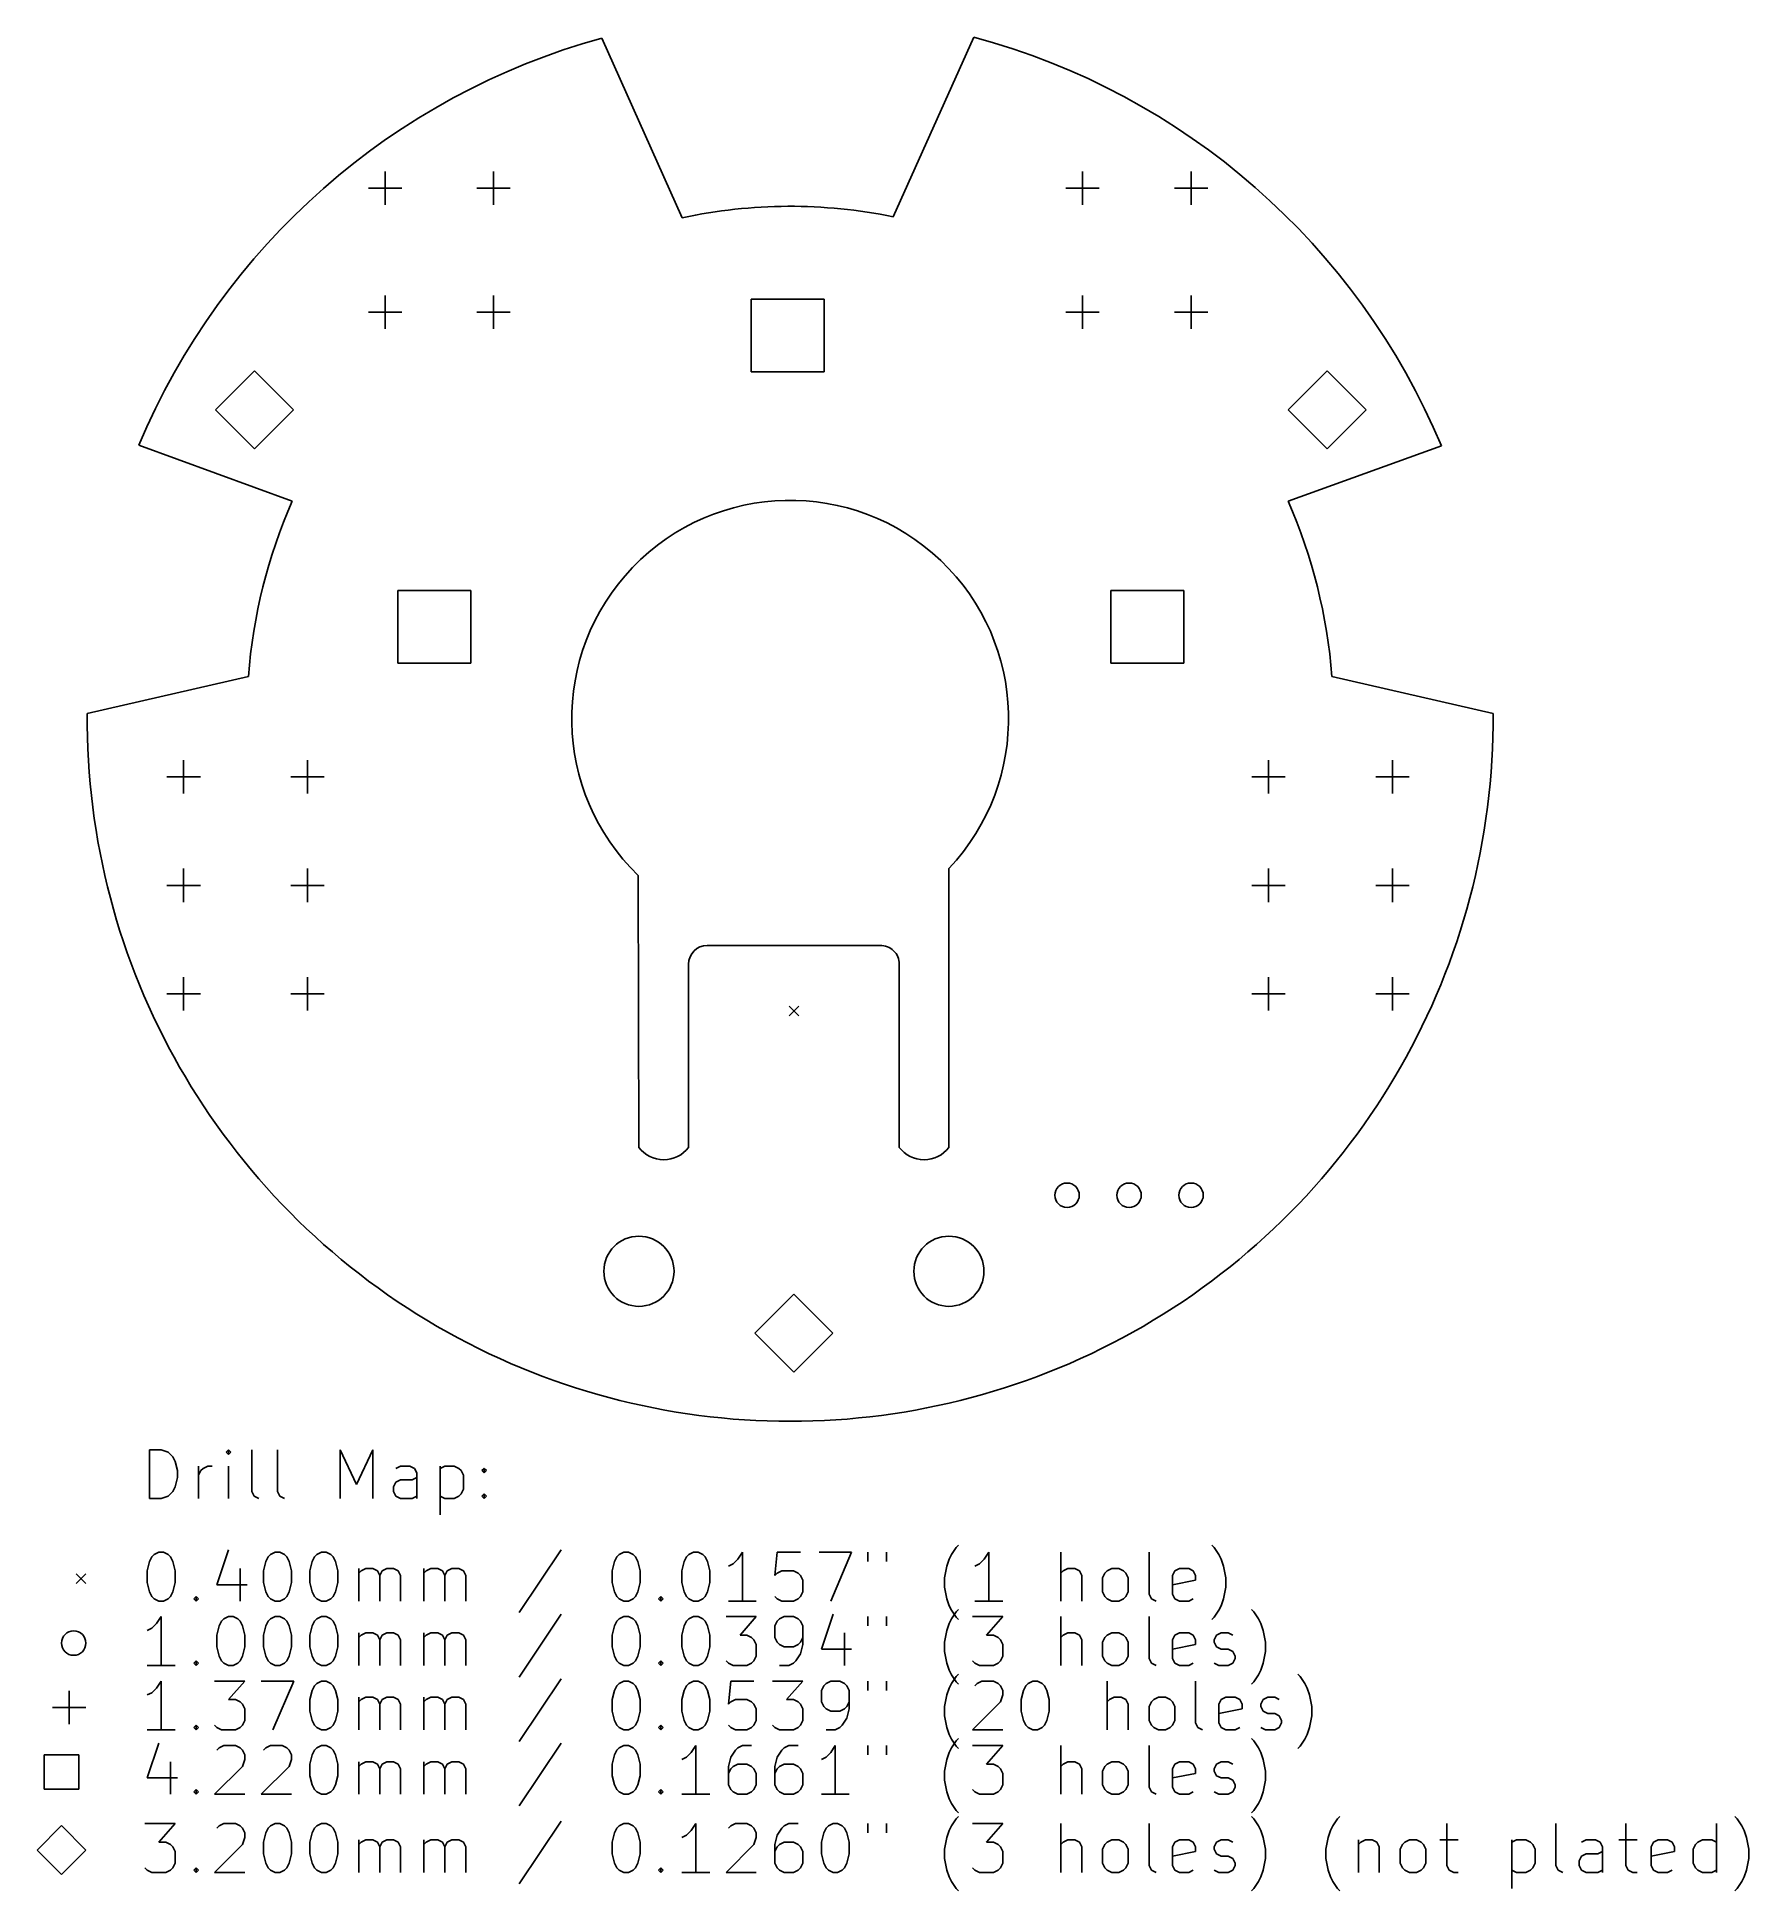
# Model space of a CAD drawing. Extents: x 118.6 to 188.7, y -119.1 to -43.1.
import ezdxf

# ---------------------------------------------------------------- set-up
doc = ezdxf.new("R2010")
doc.units = 0
doc.layers.add('BLACK', color=7, linetype='CONTINUOUS')

msp = doc.modelspace()

# ---------------------------------------------------------------- linework, layer by layer
at = {"layer": 'BLACK', "linetype": 'CONTINUOUS'}
for p, q in [((145.034, -50.546), (141.732, -43.18)), ((153.678164, -50.50628), (156.980164, -43.14028)), ((132.17224, -49.33325), (133.54224, -49.33325)), ((132.85724, -48.64825), (132.85724, -50.01825)), ((136.61724, -49.33325), (137.98724, -49.33325)), ((137.30224, -48.64825), (137.30224, -50.01825)), ((160.74724, -49.33325), (162.11724, -49.33325)), ((161.43224, -48.64825), (161.43224, -50.01825)), ((165.19224, -49.33325), (166.56224, -49.33325)), ((165.87724, -48.64825), (165.87724, -50.01825)), ((132.85724, -53.72825), (132.85724, -55.09825)), ((137.30224, -53.72825), (137.30224, -55.09825)), ((150.84401, -53.87999), (147.85999, -53.87999)), ((147.85999, -53.87999), (147.85999, -56.86401)), ((150.84401, -56.86401), (150.84401, -53.87999)), ((161.43224, -53.72825), (161.43224, -55.09825)), ((165.87724, -53.72825), (165.87724, -55.09825)), ((132.17224, -54.41325), (133.54224, -54.41325)), ((136.61724, -54.41325), (137.98724, -54.41325)), ((160.74724, -54.41325), (162.11724, -54.41325)), ((165.19224, -54.41325), (166.56224, -54.41325)), ((127.508, -56.82), (125.908, -58.42)), ((129.108, -58.42), (127.508, -56.82)), ((147.85999, -56.86401), (150.84401, -56.86401)), ((171.45, -56.82), (169.85, -58.42)), ((173.05, -58.42), (171.45, -56.82)), ((125.908, -58.42), (127.508, -60.02)), ((127.508, -60.02), (129.108, -58.42)), ((169.85, -58.42), (171.45, -60.02)), ((171.45, -60.02), (173.05, -58.42)), ((129.049563, -62.158665), (122.763974, -59.871787)), ((169.851415, -62.158676), (176.135051, -59.896645)), ((136.36601, -65.81799), (133.38199, -65.81799)), ((133.38199, -65.81799), (133.38199, -68.80201)), ((136.36601, -68.80201), (136.36601, -65.81799)), ((165.57601, -65.81799), (162.59199, -65.81799)), ((162.59199, -65.81799), (162.59199, -68.80201)), ((165.57601, -68.80201), (165.57601, -65.81799)), ((133.38199, -68.80201), (136.36601, -68.80201)), ((162.59199, -68.80201), (165.57601, -68.80201)), ((120.65, -70.866), (127.254003, -69.341589)), ((171.647004, -69.342), (178.251007, -70.866411)), ((124.60224, -72.77825), (124.60224, -74.14825)), ((129.68224, -72.77825), (129.68224, -74.14825)), ((169.05224, -72.77825), (169.05224, -74.14825)), ((174.13224, -72.77825), (174.13224, -74.14825)), ((123.91724, -73.46325), (125.28724, -73.46325)), ((128.99724, -73.46325), (130.36724, -73.46325)), ((168.36724, -73.46325), (169.73724, -73.46325)), ((173.44724, -73.46325), (174.81724, -73.46325)), ((124.60224, -77.22325), (124.60224, -78.59325)), ((129.68224, -77.22325), (129.68224, -78.59325)), ((143.256, -88.646), (143.226179, -77.50079)), ((155.956, -88.646), (155.956, -77.216)), ((169.05224, -77.22325), (169.05224, -78.59325)), ((174.13224, -77.22325), (174.13224, -78.59325)), ((123.91724, -77.90825), (125.28724, -77.90825)), ((128.99724, -77.90825), (130.36724, -77.90825)), ((168.36724, -77.90825), (169.73724, -77.90825)), ((173.44724, -77.90825), (174.81724, -77.90825)), ((153.133691, -80.372592), (146.052891, -80.372592)), ((145.290891, -81.134592), (145.288, -88.646)), ((153.924, -81.134066), (153.924, -88.646)), ((124.60224, -81.66825), (124.60224, -83.03825)), ((129.68224, -81.66825), (129.68224, -83.03825)), ((169.05224, -81.66825), (169.05224, -83.03825)), ((174.13224, -81.66825), (174.13224, -83.03825)), ((123.91724, -82.35325), (125.28724, -82.35325)), ((128.99724, -82.35325), (130.36724, -82.35325)), ((168.36724, -82.35325), (169.73724, -82.35325)), ((173.44724, -82.35325), (174.81724, -82.35325)), ((149.406, -82.858), (149.806, -83.258)), ((149.806, -82.858), (149.406, -83.258)), ((149.606, -94.666), (148.006, -96.266)), ((151.206, -96.266), (149.606, -94.666)), ((148.006, -96.266), (149.606, -97.866)), ((149.606, -97.866), (151.206, -96.266)), ((123.207015, -103.040389), (123.207015, -101.040389)), ((123.207015, -101.040389), (123.683205, -101.040389)), ((123.683205, -101.040389), (123.96892, -101.135627)), ((126.44511, -101.040389), (126.349872, -101.135627)), ((126.540348, -101.135627), (126.44511, -101.040389)), ((126.44511, -101.040389), (126.44511, -101.230865)), ((127.397491, -102.754674), (127.397491, -101.040389)), ((128.44511, -102.754674), (128.44511, -101.040389)), ((131.016539, -103.040389), (131.016539, -101.040389)), ((131.016539, -101.040389), (131.683206, -102.46896)), ((131.683206, -102.46896), (132.349872, -101.040389)), ((132.349872, -101.040389), (132.349872, -103.040389)), ((123.96892, -101.135627), (124.159396, -101.326103)), ((124.159396, -101.326103), (124.254634, -101.516579)), ((124.254634, -101.516579), (124.349872, -101.897531)), ((125.207015, -103.040389), (125.207015, -101.707055)), ((125.302253, -101.897531), (125.397491, -101.802293)), ((125.397491, -101.802293), (125.587967, -101.707055)), ((125.587967, -101.707055), (125.778444, -101.707055)), ((126.349872, -101.135627), (126.44511, -101.230865)), ((126.44511, -101.230865), (126.540348, -101.135627)), ((126.44511, -103.040389), (126.44511, -101.707055)), ((133.492729, -101.707055), (133.302253, -101.802293)), ((133.873682, -101.707055), (133.492729, -101.707055)), ((134.064158, -101.802293), (133.873682, -101.707055)), ((134.159396, -101.99277), (134.064158, -101.802293)), ((135.111777, -101.707055), (135.111777, -103.707055)), ((135.111777, -101.802293), (135.302253, -101.707055)), ((135.302253, -101.707055), (135.683206, -101.707055)), ((135.683206, -101.707055), (135.873682, -101.802293)), ((135.873682, -101.802293), (135.96892, -101.897531)), ((136.826063, -101.897531), (136.921301, -101.802293)), ((136.921301, -101.802293), (137.016539, -101.897531)), ((136.921301, -101.802293), (136.921301, -101.99277)), ((124.254634, -102.564198), (124.159396, -102.754674)), ((124.349872, -102.183246), (124.254634, -102.564198)), ((124.349872, -101.897531), (124.349872, -102.183246)), ((125.207015, -102.088008), (125.302253, -101.897531)), ((133.207015, -102.564198), (133.302253, -102.373722)), ((133.207015, -102.754674), (133.207015, -102.564198)), ((133.302253, -102.373722), (133.492729, -102.278484)), ((133.492729, -102.278484), (133.96892, -102.278484)), ((133.96892, -102.278484), (134.159396, -102.183246)), ((134.159396, -103.040389), (134.159396, -101.99277)), ((135.96892, -101.897531), (136.064158, -102.088008)), ((136.064158, -102.088008), (136.064158, -102.659436)), ((136.921301, -101.99277), (136.826063, -101.897531)), ((137.016539, -101.897531), (136.921301, -101.99277)), ((123.683205, -103.040389), (123.207015, -103.040389)), ((123.96892, -102.945151), (123.683205, -103.040389)), ((124.159396, -102.754674), (123.96892, -102.945151)), ((127.492729, -102.945151), (127.397491, -102.754674)), ((127.683205, -103.040389), (127.492729, -102.945151)), ((128.540348, -102.945151), (128.44511, -102.754674)), ((128.730824, -103.040389), (128.540348, -102.945151)), ((133.302253, -102.945151), (133.207015, -102.754674)), ((133.492729, -103.040389), (133.302253, -102.945151)), ((133.96892, -103.040389), (133.492729, -103.040389)), ((134.159396, -102.945151), (133.96892, -103.040389)), ((135.302253, -103.040389), (135.111777, -102.945151)), ((135.683206, -103.040389), (135.302253, -103.040389)), ((135.873682, -102.945151), (135.683206, -103.040389)), ((135.96892, -102.849912), (135.873682, -102.945151)), ((136.064158, -102.659436), (135.96892, -102.849912)), ((136.826063, -102.945151), (136.921301, -102.849912)), ((136.921301, -103.040389), (136.826063, -102.945151)), ((136.921301, -102.849912), (137.016539, -102.945151)), ((136.921301, -102.849912), (136.921301, -103.040389)), ((137.016539, -102.945151), (136.921301, -103.040389)), ((123.207015, -105.621341), (123.302253, -105.430865)), ((123.302253, -105.430865), (123.397491, -105.335627)), ((123.397491, -105.335627), (123.587967, -105.240389)), ((123.587967, -105.240389), (123.778444, -105.240389)), ((123.778444, -105.240389), (123.96892, -105.335627)), ((123.96892, -105.335627), (124.064158, -105.430865)), ((124.064158, -105.430865), (124.159396, -105.621341)), ((126.44511, -105.145151), (125.96892, -106.573722)), ((127.96892, -105.621341), (128.064158, -105.430865)), ((128.064158, -105.430865), (128.159396, -105.335627)), ((128.159396, -105.335627), (128.349872, -105.240389)), ((128.349872, -105.240389), (128.540349, -105.240389)), ((128.540349, -105.240389), (128.730825, -105.335627)), ((128.730825, -105.335627), (128.826063, -105.430865)), ((128.826063, -105.430865), (128.921301, -105.621341)), ((129.873682, -105.621341), (129.96892, -105.430865)), ((129.96892, -105.430865), (130.064158, -105.335627)), ((130.064158, -105.335627), (130.254634, -105.240389)), ((130.254634, -105.240389), (130.445111, -105.240389)), ((130.445111, -105.240389), (130.635587, -105.335627)), ((130.635587, -105.335627), (130.730825, -105.430865)), ((130.730825, -105.430865), (130.826063, -105.621341)), ((140.064159, -105.145151), (138.349874, -107.716579)), ((142.254636, -105.621341), (142.349874, -105.430865)), ((142.349874, -105.430865), (142.445112, -105.335627)), ((142.445112, -105.335627), (142.635588, -105.240389)), ((142.635588, -105.240389), (142.826065, -105.240389)), ((142.826065, -105.240389), (143.016541, -105.335627)), ((143.016541, -105.335627), (143.111779, -105.430865)), ((143.111779, -105.430865), (143.207017, -105.621341)), ((145.111779, -105.621341), (145.207017, -105.430865)), ((145.207017, -105.430865), (145.302255, -105.335627)), ((145.302255, -105.335627), (145.492731, -105.240389)), ((145.492731, -105.240389), (145.683208, -105.240389)), ((145.683208, -105.240389), (145.873684, -105.335627)), ((145.873684, -105.335627), (145.968922, -105.430865)), ((145.968922, -105.430865), (146.06416, -105.621341)), ((147.302255, -105.526103), (147.111779, -105.716579)), ((147.492731, -105.240389), (147.302255, -105.526103)), ((147.492731, -107.240389), (147.492731, -105.240389)), ((148.921303, -105.240389), (148.826065, -106.19277)), ((149.873684, -105.240389), (148.921303, -105.240389)), ((150.635589, -105.240389), (151.968922, -105.240389)), ((151.968922, -105.240389), (151.111779, -107.240389)), ((152.635589, -105.240389), (152.635589, -105.621341)), ((153.397494, -105.240389), (153.397494, -105.621341)), ((155.873685, -105.811817), (155.968923, -105.526103)), ((155.968923, -105.526103), (156.064161, -105.335627)), ((156.064161, -105.335627), (156.254637, -105.049912)), ((156.254637, -105.049912), (156.349876, -104.954674)), ((157.397494, -105.526103), (157.207018, -105.716579)), ((157.58797, -105.240389), (157.397494, -105.526103)), ((157.58797, -107.240389), (157.58797, -105.240389)), ((160.540352, -107.240389), (160.540352, -105.240389)), ((164.1594, -106.954674), (164.1594, -105.240389)), ((166.826067, -105.049912), (166.730829, -104.954674)), ((167.016543, -105.335627), (166.826067, -105.049912)), ((167.111781, -105.526103), (167.016543, -105.335627)), ((167.207019, -105.811817), (167.111781, -105.526103)), ((120.199247, -106.125551), (120.599247, -106.525551)), ((120.599247, -106.125551), (120.199247, -106.525551)), ((123.111777, -106.002293), (123.207015, -105.621341)), ((123.111777, -106.478484), (123.111777, -106.002293)), ((124.159396, -105.621341), (124.254634, -106.002293)), ((124.254634, -106.002293), (124.254634, -106.478484)), ((126.921301, -105.907055), (126.921301, -107.240389)), ((127.873682, -106.002293), (127.96892, -105.621341)), ((127.873682, -106.478484), (127.873682, -106.002293)), ((128.921301, -105.621341), (129.016539, -106.002293)), ((129.016539, -106.002293), (129.016539, -106.478484)), ((129.778444, -106.002293), (129.873682, -105.621341)), ((129.778444, -106.478484), (129.778444, -106.002293)), ((130.826063, -105.621341), (130.921301, -106.002293)), ((130.921301, -106.002293), (130.921301, -106.478484)), ((131.778444, -107.240389), (131.778444, -105.907055)), ((131.778444, -106.097531), (131.873682, -106.002293)), ((131.873682, -106.002293), (132.064158, -105.907055)), ((132.064158, -105.907055), (132.349873, -105.907055)), ((132.349873, -105.907055), (132.540349, -106.002293)), ((132.540349, -106.002293), (132.635587, -106.19277)), ((132.635587, -106.19277), (132.730825, -106.002293)), ((132.635587, -106.19277), (132.635587, -107.240389)), ((132.730825, -106.002293), (132.921301, -105.907055)), ((132.921301, -105.907055), (133.207015, -105.907055)), ((133.207015, -105.907055), (133.397492, -106.002293)), ((133.397492, -106.002293), (133.49273, -106.19277)), ((133.49273, -106.19277), (133.49273, -107.240389)), ((134.445111, -107.240389), (134.445111, -105.907055)), ((134.445111, -106.097531), (134.540349, -106.002293)), ((134.540349, -106.002293), (134.730825, -105.907055)), ((134.730825, -105.907055), (135.01654, -105.907055)), ((135.01654, -105.907055), (135.207016, -106.002293)), ((135.207016, -106.002293), (135.302254, -106.19277)), ((135.302254, -106.19277), (135.397492, -106.002293)), ((135.302254, -106.19277), (135.302254, -107.240389)), ((135.397492, -106.002293), (135.587968, -105.907055)), ((135.587968, -105.907055), (135.873682, -105.907055)), ((135.873682, -105.907055), (136.064159, -106.002293)), ((136.064159, -106.002293), (136.159397, -106.19277)), ((136.159397, -106.19277), (136.159397, -107.240389)), ((142.159398, -106.002293), (142.254636, -105.621341)), ((142.159398, -106.478484), (142.159398, -106.002293)), ((143.207017, -105.621341), (143.302255, -106.002293)), ((143.302255, -106.002293), (143.302255, -106.478484)), ((145.016541, -106.002293), (145.111779, -105.621341)), ((145.016541, -106.478484), (145.016541, -106.002293)), ((146.06416, -105.621341), (146.159398, -106.002293)), ((146.159398, -106.002293), (146.159398, -106.478484)), ((147.111779, -105.716579), (146.921303, -105.811817)), ((148.826065, -106.19277), (148.921303, -106.097531)), ((148.921303, -106.097531), (149.111779, -106.002293)), ((149.111779, -106.002293), (149.58797, -106.002293)), ((149.58797, -106.002293), (149.778446, -106.097531)), ((149.778446, -106.097531), (149.873684, -106.19277)), ((149.873684, -106.19277), (149.968922, -106.383246)), ((155.778447, -106.288008), (155.873685, -105.811817)), ((155.778447, -106.66896), (155.778447, -106.288008)), ((157.207018, -105.716579), (157.016542, -105.811817)), ((160.63559, -106.002293), (160.540352, -106.097531)), ((160.826066, -105.907055), (160.63559, -106.002293)), ((161.111781, -105.907055), (160.826066, -105.907055)), ((161.302257, -106.002293), (161.111781, -105.907055)), ((161.397495, -106.19277), (161.302257, -106.002293)), ((161.397495, -107.240389), (161.397495, -106.19277)), ((162.254638, -106.288008), (162.349876, -106.097531)), ((162.254638, -106.859436), (162.254638, -106.288008)), ((162.349876, -106.097531), (162.445114, -106.002293)), ((162.445114, -106.002293), (162.63559, -105.907055)), ((162.63559, -105.907055), (162.921305, -105.907055)), ((162.921305, -105.907055), (163.111781, -106.002293)), ((163.111781, -106.002293), (163.207019, -106.097531)), ((163.207019, -106.097531), (163.302257, -106.288008)), ((163.302257, -106.288008), (163.302257, -106.859436)), ((165.111781, -106.19277), (165.207019, -106.002293)), ((165.111781, -106.954674), (165.111781, -106.19277)), ((165.207019, -106.002293), (165.397495, -105.907055)), ((165.397495, -105.907055), (165.778448, -105.907055)), ((165.778448, -105.907055), (165.968924, -106.002293)), ((165.968924, -106.002293), (166.064162, -106.19277)), ((166.064162, -106.19277), (166.064162, -106.383246)), ((167.302257, -106.288008), (167.207019, -105.811817)), ((167.302257, -106.66896), (167.302257, -106.288008)), ((123.207015, -106.859436), (123.111777, -106.478484)), ((123.302253, -107.049912), (123.207015, -106.859436)), ((123.397491, -107.145151), (123.302253, -107.049912)), ((124.064158, -107.049912), (123.96892, -107.145151)), ((124.159396, -106.859436), (124.064158, -107.049912)), ((124.254634, -106.478484), (124.159396, -106.859436)), ((125.016539, -107.145151), (125.111777, -107.049912)), ((125.111777, -107.049912), (125.207015, -107.145151)), ((125.111777, -107.049912), (125.111777, -107.240389)), ((125.96892, -106.573722), (127.207015, -106.573722)), ((127.96892, -106.859436), (127.873682, -106.478484)), ((128.064158, -107.049912), (127.96892, -106.859436)), ((128.159396, -107.145151), (128.064158, -107.049912)), ((128.826063, -107.049912), (128.730825, -107.145151)), ((128.921301, -106.859436), (128.826063, -107.049912)), ((129.016539, -106.478484), (128.921301, -106.859436)), ((129.873682, -106.859436), (129.778444, -106.478484)), ((129.96892, -107.049912), (129.873682, -106.859436)), ((130.064158, -107.145151), (129.96892, -107.049912)), ((130.730825, -107.049912), (130.635587, -107.145151)), ((130.826063, -106.859436), (130.730825, -107.049912)), ((130.921301, -106.478484), (130.826063, -106.859436)), ((142.254636, -106.859436), (142.159398, -106.478484)), ((142.349874, -107.049912), (142.254636, -106.859436)), ((142.445112, -107.145151), (142.349874, -107.049912)), ((143.111779, -107.049912), (143.016541, -107.145151)), ((143.207017, -106.859436), (143.111779, -107.049912)), ((143.302255, -106.478484), (143.207017, -106.859436)), ((144.06416, -107.145151), (144.159398, -107.049912)), ((144.159398, -107.049912), (144.254636, -107.145151)), ((144.159398, -107.049912), (144.159398, -107.240389)), ((145.111779, -106.859436), (145.016541, -106.478484)), ((145.207017, -107.049912), (145.111779, -106.859436)), ((145.302255, -107.145151), (145.207017, -107.049912)), ((145.968922, -107.049912), (145.873684, -107.145151)), ((146.06416, -106.859436), (145.968922, -107.049912)), ((146.159398, -106.478484), (146.06416, -106.859436)), ((148.921303, -107.145151), (148.826065, -107.049912)), ((149.873684, -107.049912), (149.778446, -107.145151)), ((149.968922, -106.859436), (149.873684, -107.049912)), ((149.968922, -106.383246), (149.968922, -106.859436)), ((155.873685, -107.145151), (155.778447, -106.66896)), ((162.349876, -107.049912), (162.254638, -106.859436)), ((162.445114, -107.145151), (162.349876, -107.049912)), ((163.207019, -107.049912), (163.111781, -107.145151)), ((163.302257, -106.859436), (163.207019, -107.049912)), ((164.254638, -107.145151), (164.1594, -106.954674)), ((166.064162, -106.383246), (165.111781, -106.573722)), ((165.207019, -107.145151), (165.111781, -106.954674)), ((167.207019, -107.145151), (167.302257, -106.66896)), ((123.587967, -107.240389), (123.397491, -107.145151)), ((123.683205, -107.880389), (123.492729, -108.166103)), ((123.778444, -107.240389), (123.587967, -107.240389)), ((123.683205, -109.880389), (123.683205, -107.880389)), ((123.96892, -107.145151), (123.778444, -107.240389)), ((125.111777, -107.240389), (125.016539, -107.145151)), ((125.207015, -107.145151), (125.111777, -107.240389)), ((126.254634, -107.975627), (126.44511, -107.880389)), ((126.44511, -107.880389), (126.635587, -107.880389)), ((126.635587, -107.880389), (126.826063, -107.975627)), ((128.349872, -107.240389), (128.159396, -107.145151)), ((128.159396, -107.975627), (128.349872, -107.880389)), ((128.540349, -107.240389), (128.349872, -107.240389)), ((128.349872, -107.880389), (128.540349, -107.880389)), ((128.730825, -107.145151), (128.540349, -107.240389)), ((128.540349, -107.880389), (128.730825, -107.975627)), ((130.254634, -107.240389), (130.064158, -107.145151)), ((130.064158, -107.975627), (130.254634, -107.880389)), ((130.445111, -107.240389), (130.254634, -107.240389)), ((130.254634, -107.880389), (130.445111, -107.880389)), ((130.635587, -107.145151), (130.445111, -107.240389)), ((130.445111, -107.880389), (130.635587, -107.975627)), ((140.064159, -107.785151), (138.349874, -110.356579)), ((142.635588, -107.240389), (142.445112, -107.145151)), ((142.445112, -107.975627), (142.635588, -107.880389)), ((142.826065, -107.240389), (142.635588, -107.240389)), ((142.635588, -107.880389), (142.826065, -107.880389)), ((143.016541, -107.145151), (142.826065, -107.240389)), ((142.826065, -107.880389), (143.016541, -107.975627)), ((144.159398, -107.240389), (144.06416, -107.145151)), ((144.254636, -107.145151), (144.159398, -107.240389)), ((145.492731, -107.240389), (145.302255, -107.145151)), ((145.302255, -107.975627), (145.492731, -107.880389)), ((145.683208, -107.240389), (145.492731, -107.240389)), ((145.492731, -107.880389), (145.683208, -107.880389)), ((145.873684, -107.145151), (145.683208, -107.240389)), ((145.683208, -107.880389), (145.873684, -107.975627)), ((146.826065, -107.880389), (148.06416, -107.880389)), ((148.06416, -107.240389), (146.921303, -107.240389)), ((148.06416, -107.880389), (147.397493, -108.642293)), ((149.111779, -107.240389), (148.921303, -107.145151)), ((149.207017, -107.880389), (149.016541, -107.975627)), ((149.58797, -107.240389), (149.111779, -107.240389)), ((149.58797, -107.880389), (149.207017, -107.880389)), ((149.778446, -107.145151), (149.58797, -107.240389)), ((149.778446, -107.975627), (149.58797, -107.880389)), ((151.207017, -107.785151), (150.730827, -109.213722)), ((152.635589, -107.880389), (152.635589, -108.261341)), ((153.397494, -107.880389), (153.397494, -108.261341)), ((155.968923, -107.430865), (155.873685, -107.145151)), ((156.064161, -107.621341), (155.968923, -107.430865)), ((156.254637, -107.907055), (156.064161, -107.621341)), ((156.064161, -107.975627), (156.254637, -107.689912)), ((156.254637, -107.689912), (156.349876, -107.594674)), ((156.921304, -107.880389), (158.159399, -107.880389)), ((158.159399, -107.240389), (157.016542, -107.240389)), ((158.159399, -107.880389), (157.492732, -108.642293)), ((160.540352, -109.880389), (160.540352, -107.880389)), ((162.63559, -107.240389), (162.445114, -107.145151)), ((162.921305, -107.240389), (162.63559, -107.240389)), ((163.111781, -107.145151), (162.921305, -107.240389)), ((164.1594, -109.594674), (164.1594, -107.880389)), ((164.445114, -107.240389), (164.254638, -107.145151)), ((165.397495, -107.240389), (165.207019, -107.145151)), ((165.778448, -107.240389), (165.397495, -107.240389)), ((165.968924, -107.145151), (165.778448, -107.240389)), ((166.826067, -107.907055), (167.016543, -107.621341)), ((167.016543, -107.621341), (167.111781, -107.430865)), ((167.111781, -107.430865), (167.207019, -107.145151)), ((168.445115, -107.689912), (168.349877, -107.594674)), ((168.635591, -107.975627), (168.445115, -107.689912)), ((123.302253, -108.356579), (123.111777, -108.451817)), ((123.492729, -108.166103), (123.302253, -108.356579)), ((125.96892, -108.642293), (126.064158, -108.261341)), ((125.96892, -109.118484), (125.96892, -108.642293)), ((126.064158, -108.261341), (126.159396, -108.070865)), ((126.159396, -108.070865), (126.254634, -107.975627)), ((126.826063, -107.975627), (126.921301, -108.070865)), ((126.921301, -108.070865), (127.016539, -108.261341)), ((127.016539, -108.261341), (127.111777, -108.642293)), ((127.111777, -108.642293), (127.111777, -109.118484)), ((127.873682, -108.642293), (127.96892, -108.261341)), ((127.873682, -109.118484), (127.873682, -108.642293)), ((127.96892, -108.261341), (128.064158, -108.070865)), ((128.064158, -108.070865), (128.159396, -107.975627)), ((128.730825, -107.975627), (128.826063, -108.070865)), ((128.826063, -108.070865), (128.921301, -108.261341)), ((128.921301, -108.261341), (129.016539, -108.642293)), ((129.016539, -108.642293), (129.016539, -109.118484)), ((129.778444, -108.642293), (129.873682, -108.261341)), ((129.778444, -109.118484), (129.778444, -108.642293)), ((129.873682, -108.261341), (129.96892, -108.070865)), ((129.96892, -108.070865), (130.064158, -107.975627)), ((130.635587, -107.975627), (130.730825, -108.070865)), ((130.730825, -108.070865), (130.826063, -108.261341)), ((130.826063, -108.261341), (130.921301, -108.642293)), ((130.921301, -108.642293), (130.921301, -109.118484)), ((131.778444, -109.880389), (131.778444, -108.547055)), ((131.778444, -108.737531), (131.873682, -108.642293)), ((131.873682, -108.642293), (132.064158, -108.547055)), ((132.064158, -108.547055), (132.349873, -108.547055)), ((132.349873, -108.547055), (132.540349, -108.642293)), ((132.540349, -108.642293), (132.635587, -108.83277)), ((132.635587, -108.83277), (132.730825, -108.642293)), ((132.730825, -108.642293), (132.921301, -108.547055)), ((132.921301, -108.547055), (133.207015, -108.547055)), ((133.207015, -108.547055), (133.397492, -108.642293)), ((133.397492, -108.642293), (133.49273, -108.83277)), ((134.445111, -109.880389), (134.445111, -108.547055)), ((134.445111, -108.737531), (134.540349, -108.642293)), ((134.540349, -108.642293), (134.730825, -108.547055)), ((134.730825, -108.547055), (135.01654, -108.547055)), ((135.01654, -108.547055), (135.207016, -108.642293)), ((135.207016, -108.642293), (135.302254, -108.83277)), ((135.302254, -108.83277), (135.397492, -108.642293)), ((135.397492, -108.642293), (135.587968, -108.547055)), ((135.587968, -108.547055), (135.873682, -108.547055)), ((135.873682, -108.547055), (136.064159, -108.642293)), ((136.064159, -108.642293), (136.159397, -108.83277)), ((142.159398, -108.642293), (142.254636, -108.261341)), ((142.159398, -109.118484), (142.159398, -108.642293)), ((142.254636, -108.261341), (142.349874, -108.070865)), ((142.349874, -108.070865), (142.445112, -107.975627)), ((143.016541, -107.975627), (143.111779, -108.070865)), ((143.111779, -108.070865), (143.207017, -108.261341)), ((143.207017, -108.261341), (143.302255, -108.642293)), ((143.302255, -108.642293), (143.302255, -109.118484)), ((145.016541, -108.642293), (145.111779, -108.261341)), ((145.016541, -109.118484), (145.016541, -108.642293)), ((145.111779, -108.261341), (145.207017, -108.070865)), ((145.207017, -108.070865), (145.302255, -107.975627)), ((145.873684, -107.975627), (145.968922, -108.070865)), ((145.968922, -108.070865), (146.06416, -108.261341)), ((146.06416, -108.261341), (146.159398, -108.642293)), ((146.159398, -108.642293), (146.159398, -109.118484)), ((147.397493, -108.642293), (147.683208, -108.642293)), ((147.683208, -108.642293), (147.873684, -108.737531)), ((148.921303, -108.070865), (148.826065, -108.261341)), ((148.826065, -108.261341), (148.826065, -108.737531)), ((149.016541, -107.975627), (148.921303, -108.070865)), ((149.873684, -108.070865), (149.778446, -107.975627)), ((149.968922, -108.261341), (149.873684, -108.070865)), ((149.968922, -109.023246), (149.968922, -108.261341)), ((151.683208, -108.547055), (151.683208, -109.880389)), ((155.778447, -108.928008), (155.873685, -108.451817)), ((155.873685, -108.451817), (155.968923, -108.166103)), ((155.968923, -108.166103), (156.064161, -107.975627)), ((156.349876, -108.002293), (156.254637, -107.907055)), ((157.492732, -108.642293), (157.778447, -108.642293)), ((157.778447, -108.642293), (157.968923, -108.737531)), ((160.63559, -108.642293), (160.540352, -108.737531)), ((160.826066, -108.547055), (160.63559, -108.642293)), ((161.111781, -108.547055), (160.826066, -108.547055)), ((161.302257, -108.642293), (161.111781, -108.547055)), ((161.397495, -108.83277), (161.302257, -108.642293)), ((162.349876, -108.737531), (162.445114, -108.642293)), ((162.445114, -108.642293), (162.63559, -108.547055)), ((162.63559, -108.547055), (162.921305, -108.547055)), ((162.921305, -108.547055), (163.111781, -108.642293)), ((163.111781, -108.642293), (163.207019, -108.737531)), ((165.111781, -108.83277), (165.207019, -108.642293)), ((165.207019, -108.642293), (165.397495, -108.547055)), ((165.397495, -108.547055), (165.778448, -108.547055)), ((165.778448, -108.547055), (165.968924, -108.642293)), ((165.968924, -108.642293), (166.064162, -108.83277)), ((166.730829, -108.002293), (166.826067, -107.907055)), ((166.826067, -108.83277), (166.921305, -108.642293)), ((166.921305, -108.642293), (167.111781, -108.547055)), ((167.111781, -108.547055), (167.397495, -108.547055)), ((167.397495, -108.547055), (167.587972, -108.642293)), ((168.730829, -108.166103), (168.635591, -107.975627)), ((168.826067, -108.451817), (168.730829, -108.166103)), ((168.921305, -108.928008), (168.826067, -108.451817)), ((126.064158, -109.499436), (125.96892, -109.118484)), ((127.111777, -109.118484), (127.016539, -109.499436)), ((127.96892, -109.499436), (127.873682, -109.118484)), ((129.016539, -109.118484), (128.921301, -109.499436)), ((129.873682, -109.499436), (129.778444, -109.118484)), ((130.921301, -109.118484), (130.826063, -109.499436)), ((132.635587, -108.83277), (132.635587, -109.880389)), ((133.49273, -108.83277), (133.49273, -109.880389)), ((135.302254, -108.83277), (135.302254, -109.880389)), ((136.159397, -108.83277), (136.159397, -109.880389)), ((142.254636, -109.499436), (142.159398, -109.118484)), ((143.302255, -109.118484), (143.207017, -109.499436)), ((145.111779, -109.499436), (145.016541, -109.118484)), ((146.159398, -109.118484), (146.06416, -109.499436)), ((147.873684, -108.737531), (147.968922, -108.83277)), ((147.968922, -108.83277), (148.06416, -109.023246)), ((148.06416, -109.023246), (148.06416, -109.499436)), ((148.826065, -108.737531), (148.921303, -108.928008)), ((148.921303, -108.928008), (149.016541, -109.023246)), ((149.016541, -109.023246), (149.207017, -109.118484)), ((149.207017, -109.118484), (149.58797, -109.118484)), ((149.58797, -109.118484), (149.778446, -109.023246)), ((149.683208, -109.689912), (149.873684, -109.404198)), ((149.778446, -109.023246), (149.873684, -108.928008)), ((149.873684, -108.928008), (149.968922, -108.737531)), ((149.873684, -109.404198), (149.968922, -109.023246)), ((150.730827, -109.213722), (151.968922, -109.213722)), ((155.778447, -109.30896), (155.778447, -108.928008)), ((155.873685, -109.785151), (155.778447, -109.30896)), ((157.968923, -108.737531), (158.064161, -108.83277)), ((158.064161, -108.83277), (158.159399, -109.023246)), ((158.159399, -109.023246), (158.159399, -109.499436)), ((161.397495, -109.880389), (161.397495, -108.83277)), ((162.254638, -108.928008), (162.349876, -108.737531)), ((162.254638, -109.499436), (162.254638, -108.928008)), ((163.207019, -108.737531), (163.302257, -108.928008)), ((163.302257, -108.928008), (163.302257, -109.499436)), ((165.111781, -109.594674), (165.111781, -108.83277)), ((166.064162, -109.023246), (165.111781, -109.213722)), ((166.064162, -108.83277), (166.064162, -109.023246)), ((166.826067, -108.928008), (166.826067, -108.83277)), ((166.921305, -109.118484), (166.826067, -108.928008)), ((167.111781, -109.213722), (166.921305, -109.118484)), ((167.397495, -109.213722), (167.111781, -109.213722)), ((167.587972, -109.30896), (167.397495, -109.213722)), ((167.68321, -109.499436), (167.587972, -109.30896)), ((168.826067, -109.785151), (168.921305, -109.30896)), ((168.921305, -109.30896), (168.921305, -108.928008)), ((124.254634, -109.880389), (123.111777, -109.880389)), ((125.016539, -109.785151), (125.111777, -109.689912)), ((125.111777, -109.880389), (125.016539, -109.785151)), ((125.111777, -109.689912), (125.207015, -109.785151)), ((125.111777, -109.689912), (125.111777, -109.880389)), ((125.207015, -109.785151), (125.111777, -109.880389)), ((126.159396, -109.689912), (126.064158, -109.499436)), ((126.254634, -109.785151), (126.159396, -109.689912)), ((126.44511, -109.880389), (126.254634, -109.785151)), ((126.635587, -109.880389), (126.44511, -109.880389)), ((126.826063, -109.785151), (126.635587, -109.880389)), ((126.921301, -109.689912), (126.826063, -109.785151)), ((127.016539, -109.499436), (126.921301, -109.689912)), ((128.064158, -109.689912), (127.96892, -109.499436)), ((128.159396, -109.785151), (128.064158, -109.689912)), ((128.349872, -109.880389), (128.159396, -109.785151)), ((128.540349, -109.880389), (128.349872, -109.880389)), ((128.730825, -109.785151), (128.540349, -109.880389)), ((128.826063, -109.689912), (128.730825, -109.785151)), ((128.921301, -109.499436), (128.826063, -109.689912)), ((129.96892, -109.689912), (129.873682, -109.499436)), ((130.064158, -109.785151), (129.96892, -109.689912)), ((130.254634, -109.880389), (130.064158, -109.785151)), ((130.445111, -109.880389), (130.254634, -109.880389)), ((130.635587, -109.785151), (130.445111, -109.880389)), ((130.730825, -109.689912), (130.635587, -109.785151)), ((130.826063, -109.499436), (130.730825, -109.689912)), ((142.349874, -109.689912), (142.254636, -109.499436)), ((142.445112, -109.785151), (142.349874, -109.689912)), ((142.635588, -109.880389), (142.445112, -109.785151)), ((142.826065, -109.880389), (142.635588, -109.880389)), ((143.016541, -109.785151), (142.826065, -109.880389)), ((143.111779, -109.689912), (143.016541, -109.785151)), ((143.207017, -109.499436), (143.111779, -109.689912)), ((144.06416, -109.785151), (144.159398, -109.689912)), ((144.159398, -109.880389), (144.06416, -109.785151)), ((144.159398, -109.689912), (144.254636, -109.785151)), ((144.159398, -109.689912), (144.159398, -109.880389)), ((144.254636, -109.785151), (144.159398, -109.880389)), ((145.207017, -109.689912), (145.111779, -109.499436)), ((145.302255, -109.785151), (145.207017, -109.689912)), ((145.492731, -109.880389), (145.302255, -109.785151)), ((145.683208, -109.880389), (145.492731, -109.880389)), ((145.873684, -109.785151), (145.683208, -109.880389)), ((145.968922, -109.689912), (145.873684, -109.785151)), ((146.06416, -109.499436), (145.968922, -109.689912)), ((146.921303, -109.785151), (146.826065, -109.689912)), ((147.111779, -109.880389), (146.921303, -109.785151)), ((147.683208, -109.880389), (147.111779, -109.880389)), ((147.873684, -109.785151), (147.683208, -109.880389)), ((147.968922, -109.689912), (147.873684, -109.785151)), ((148.06416, -109.499436), (147.968922, -109.689912)), ((149.016541, -109.880389), (149.397493, -109.880389)), ((149.397493, -109.880389), (149.58797, -109.785151)), ((149.58797, -109.785151), (149.683208, -109.689912)), ((155.968923, -110.070865), (155.873685, -109.785151)), ((156.064161, -110.261341), (155.968923, -110.070865)), ((157.016542, -109.785151), (156.921304, -109.689912)), ((157.207018, -109.880389), (157.016542, -109.785151)), ((157.778447, -109.880389), (157.207018, -109.880389)), ((157.968923, -109.785151), (157.778447, -109.880389)), ((158.064161, -109.689912), (157.968923, -109.785151)), ((158.159399, -109.499436), (158.064161, -109.689912)), ((162.349876, -109.689912), (162.254638, -109.499436)), ((162.445114, -109.785151), (162.349876, -109.689912)), ((162.63559, -109.880389), (162.445114, -109.785151)), ((162.921305, -109.880389), (162.63559, -109.880389)), ((163.111781, -109.785151), (162.921305, -109.880389)), ((163.207019, -109.689912), (163.111781, -109.785151)), ((163.302257, -109.499436), (163.207019, -109.689912)), ((164.254638, -109.785151), (164.1594, -109.594674)), ((164.445114, -109.880389), (164.254638, -109.785151)), ((165.207019, -109.785151), (165.111781, -109.594674)), ((165.397495, -109.880389), (165.207019, -109.785151)), ((165.778448, -109.880389), (165.397495, -109.880389)), ((165.968924, -109.785151), (165.778448, -109.880389)), ((166.826067, -109.785151), (167.016543, -109.880389)), ((167.016543, -109.880389), (167.397495, -109.880389)), ((167.397495, -109.880389), (167.587972, -109.785151)), ((167.587972, -109.785151), (167.68321, -109.594674)), ((167.68321, -109.594674), (167.68321, -109.499436)), ((168.635591, -110.261341), (168.730829, -110.070865)), ((168.730829, -110.070865), (168.826067, -109.785151)), ((119.914247, -110.920551), (119.914247, -112.290551)), ((123.492729, -110.806103), (123.302253, -110.996579)), ((123.683205, -110.520389), (123.492729, -110.806103)), ((123.683205, -112.520389), (123.683205, -110.520389)), ((125.873682, -110.520389), (127.111777, -110.520389)), ((127.111777, -110.520389), (126.44511, -111.282293)), ((127.778444, -110.520389), (129.111777, -110.520389)), ((129.111777, -110.520389), (128.254634, -112.520389)), ((129.778444, -111.282293), (129.873682, -110.901341)), ((129.873682, -110.901341), (129.96892, -110.710865)), ((129.96892, -110.710865), (130.064158, -110.615627)), ((130.064158, -110.615627), (130.254634, -110.520389)), ((130.254634, -110.520389), (130.445111, -110.520389)), ((130.445111, -110.520389), (130.635587, -110.615627)), ((130.635587, -110.615627), (130.730825, -110.710865)), ((130.730825, -110.710865), (130.826063, -110.901341)), ((130.826063, -110.901341), (130.921301, -111.282293)), ((140.064159, -110.425151), (138.349874, -112.996579)), ((142.159398, -111.282293), (142.254636, -110.901341)), ((142.254636, -110.901341), (142.349874, -110.710865)), ((142.349874, -110.710865), (142.445112, -110.615627)), ((142.445112, -110.615627), (142.635588, -110.520389)), ((142.635588, -110.520389), (142.826065, -110.520389)), ((142.826065, -110.520389), (143.016541, -110.615627)), ((143.016541, -110.615627), (143.111779, -110.710865)), ((143.111779, -110.710865), (143.207017, -110.901341)), ((143.207017, -110.901341), (143.302255, -111.282293)), ((145.016541, -111.282293), (145.111779, -110.901341)), ((145.111779, -110.901341), (145.207017, -110.710865)), ((145.207017, -110.710865), (145.302255, -110.615627)), ((145.302255, -110.615627), (145.492731, -110.520389)), ((145.492731, -110.520389), (145.683208, -110.520389)), ((145.683208, -110.520389), (145.873684, -110.615627)), ((145.873684, -110.615627), (145.968922, -110.710865)), ((145.968922, -110.710865), (146.06416, -110.901341)), ((146.06416, -110.901341), (146.159398, -111.282293)), ((147.016541, -110.520389), (146.921303, -111.47277)), ((147.968922, -110.520389), (147.016541, -110.520389)), ((148.730827, -110.520389), (149.968922, -110.520389)), ((149.968922, -110.520389), (149.302255, -111.282293)), ((150.826065, -110.710865), (150.730827, -110.901341)), ((150.730827, -110.901341), (150.730827, -111.377531)), ((150.921303, -110.615627), (150.826065, -110.710865)), ((151.111779, -110.520389), (150.921303, -110.615627)), ((151.492732, -110.520389), (151.111779, -110.520389)), ((151.683208, -110.615627), (151.492732, -110.520389)), ((151.778446, -110.710865), (151.683208, -110.615627)), ((151.873684, -110.901341), (151.778446, -110.710865)), ((151.873684, -111.663246), (151.873684, -110.901341)), ((152.635589, -110.520389), (152.635589, -110.901341)), ((153.397494, -110.520389), (153.397494, -110.901341)), ((155.873685, -111.091817), (155.968923, -110.806103)), ((155.968923, -110.806103), (156.064161, -110.615627)), ((156.254637, -110.547055), (156.064161, -110.261341)), ((156.064161, -110.615627), (156.254637, -110.329912)), ((156.254637, -110.329912), (156.349876, -110.234674)), ((156.349876, -110.642293), (156.254637, -110.547055)), ((157.016542, -110.710865), (157.11178, -110.615627)), ((157.11178, -110.615627), (157.302256, -110.520389)), ((157.302256, -110.520389), (157.778447, -110.520389)), ((157.778447, -110.520389), (157.968923, -110.615627)), ((157.968923, -110.615627), (158.064161, -110.710865)), ((158.064161, -110.710865), (158.159399, -110.901341)), ((158.159399, -110.901341), (158.159399, -111.091817)), ((158.921304, -111.282293), (159.016542, -110.901341)), ((159.016542, -110.901341), (159.11178, -110.710865)), ((159.11178, -110.710865), (159.207018, -110.615627)), ((159.207018, -110.615627), (159.397494, -110.520389)), ((159.397494, -110.520389), (159.587971, -110.520389)), ((159.587971, -110.520389), (159.778447, -110.615627)), ((159.778447, -110.615627), (159.873685, -110.710865)), ((159.873685, -110.710865), (159.968923, -110.901341)), ((159.968923, -110.901341), (160.064161, -111.282293)), ((162.445114, -112.520389), (162.445114, -110.520389)), ((166.064162, -112.234674), (166.064162, -110.520389)), ((168.349877, -110.642293), (168.445115, -110.547055)), ((168.445115, -110.547055), (168.635591, -110.261341)), ((170.349877, -110.329912), (170.254639, -110.234674)), ((170.540353, -110.615627), (170.349877, -110.329912)), ((170.635591, -110.806103), (170.540353, -110.615627)), ((170.730829, -111.091817), (170.635591, -110.806103)), ((119.229247, -111.605551), (120.599247, -111.605551)), ((123.302253, -110.996579), (123.111777, -111.091817)), ((126.44511, -111.282293), (126.730825, -111.282293)), ((126.730825, -111.282293), (126.921301, -111.377531)), ((126.921301, -111.377531), (127.016539, -111.47277)), ((127.016539, -111.47277), (127.111777, -111.663246)), ((127.111777, -111.663246), (127.111777, -112.139436)), ((129.778444, -111.758484), (129.778444, -111.282293)), ((130.921301, -111.282293), (130.921301, -111.758484)), ((131.778444, -112.520389), (131.778444, -111.187055)), ((131.778444, -111.377531), (131.873682, -111.282293)), ((131.873682, -111.282293), (132.064158, -111.187055)), ((132.064158, -111.187055), (132.349873, -111.187055)), ((132.349873, -111.187055), (132.540349, -111.282293)), ((132.540349, -111.282293), (132.635587, -111.47277)), ((132.635587, -111.47277), (132.730825, -111.282293)), ((132.635587, -111.47277), (132.635587, -112.520389)), ((132.730825, -111.282293), (132.921301, -111.187055)), ((132.921301, -111.187055), (133.207015, -111.187055)), ((133.207015, -111.187055), (133.397492, -111.282293)), ((133.397492, -111.282293), (133.49273, -111.47277)), ((133.49273, -111.47277), (133.49273, -112.520389)), ((134.445111, -112.520389), (134.445111, -111.187055)), ((134.445111, -111.377531), (134.540349, -111.282293)), ((134.540349, -111.282293), (134.730825, -111.187055)), ((134.730825, -111.187055), (135.01654, -111.187055)), ((135.01654, -111.187055), (135.207016, -111.282293)), ((135.207016, -111.282293), (135.302254, -111.47277)), ((135.302254, -111.47277), (135.397492, -111.282293)), ((135.302254, -111.47277), (135.302254, -112.520389)), ((135.397492, -111.282293), (135.587968, -111.187055)), ((135.587968, -111.187055), (135.873682, -111.187055)), ((135.873682, -111.187055), (136.064159, -111.282293)), ((136.064159, -111.282293), (136.159397, -111.47277)), ((136.159397, -111.47277), (136.159397, -112.520389)), ((142.159398, -111.758484), (142.159398, -111.282293)), ((143.302255, -111.282293), (143.302255, -111.758484)), ((145.016541, -111.758484), (145.016541, -111.282293)), ((146.159398, -111.282293), (146.159398, -111.758484)), ((146.921303, -111.47277), (147.016541, -111.377531)), ((147.016541, -111.377531), (147.207017, -111.282293)), ((147.207017, -111.282293), (147.683208, -111.282293)), ((147.683208, -111.282293), (147.873684, -111.377531)), ((147.873684, -111.377531), (147.968922, -111.47277)), ((147.968922, -111.47277), (148.06416, -111.663246)), ((148.06416, -111.663246), (148.06416, -112.139436)), ((149.302255, -111.282293), (149.58797, -111.282293)), ((149.58797, -111.282293), (149.778446, -111.377531)), ((149.778446, -111.377531), (149.873684, -111.47277)), ((149.873684, -111.47277), (149.968922, -111.663246)), ((149.968922, -111.663246), (149.968922, -112.139436)), ((150.730827, -111.377531), (150.826065, -111.568008)), ((150.826065, -111.568008), (150.921303, -111.663246)), ((150.921303, -111.663246), (151.111779, -111.758484)), ((151.492732, -111.758484), (151.683208, -111.663246)), ((151.683208, -111.663246), (151.778446, -111.568008)), ((151.778446, -111.568008), (151.873684, -111.377531)), ((151.778446, -112.044198), (151.873684, -111.663246)), ((155.778447, -111.568008), (155.873685, -111.091817)), ((155.778447, -111.94896), (155.778447, -111.568008)), ((158.064161, -111.377531), (156.921304, -112.520389)), ((158.159399, -111.091817), (158.064161, -111.377531)), ((158.921304, -111.758484), (158.921304, -111.282293)), ((160.064161, -111.282293), (160.064161, -111.758484)), ((162.540352, -111.282293), (162.445114, -111.377531)), ((162.730828, -111.187055), (162.540352, -111.282293)), ((163.016543, -111.187055), (162.730828, -111.187055)), ((163.207019, -111.282293), (163.016543, -111.187055)), ((163.302257, -111.47277), (163.207019, -111.282293)), ((163.302257, -112.520389), (163.302257, -111.47277)), ((164.1594, -111.568008), (164.254638, -111.377531)), ((164.1594, -112.139436), (164.1594, -111.568008)), ((164.254638, -111.377531), (164.349876, -111.282293)), ((164.349876, -111.282293), (164.540352, -111.187055)), ((164.540352, -111.187055), (164.826067, -111.187055)), ((164.826067, -111.187055), (165.016543, -111.282293)), ((165.016543, -111.282293), (165.111781, -111.377531)), ((165.111781, -111.377531), (165.207019, -111.568008)), ((165.207019, -111.568008), (165.207019, -112.139436)), ((167.016543, -111.47277), (167.111781, -111.282293)), ((167.016543, -112.234674), (167.016543, -111.47277)), ((167.968924, -111.663246), (167.016543, -111.853722)), ((167.111781, -111.282293), (167.302257, -111.187055)), ((167.302257, -111.187055), (167.68321, -111.187055)), ((167.68321, -111.187055), (167.873686, -111.282293)), ((167.873686, -111.282293), (167.968924, -111.47277)), ((167.968924, -111.47277), (167.968924, -111.663246)), ((168.730829, -111.47277), (168.826067, -111.282293)), ((168.730829, -111.568008), (168.730829, -111.47277)), ((168.826067, -111.758484), (168.730829, -111.568008)), ((168.826067, -111.282293), (169.016543, -111.187055)), ((169.016543, -111.187055), (169.302257, -111.187055)), ((169.302257, -111.187055), (169.492734, -111.282293)), ((170.826067, -111.568008), (170.730829, -111.091817)), ((170.826067, -111.94896), (170.826067, -111.568008)), ((125.016539, -112.425151), (125.111777, -112.329912)), ((125.111777, -112.520389), (125.016539, -112.425151)), ((125.111777, -112.329912), (125.207015, -112.425151)), ((125.111777, -112.329912), (125.111777, -112.520389)), ((125.207015, -112.425151), (125.111777, -112.520389)), ((125.96892, -112.425151), (125.873682, -112.329912)), ((126.159396, -112.520389), (125.96892, -112.425151)), ((126.921301, -112.425151), (126.730825, -112.520389)), ((127.016539, -112.329912), (126.921301, -112.425151)), ((127.111777, -112.139436), (127.016539, -112.329912)), ((129.873682, -112.139436), (129.778444, -111.758484)), ((129.96892, -112.329912), (129.873682, -112.139436)), ((130.064158, -112.425151), (129.96892, -112.329912)), ((130.254634, -112.520389), (130.064158, -112.425151)), ((130.635587, -112.425151), (130.445111, -112.520389)), ((130.730825, -112.329912), (130.635587, -112.425151)), ((130.826063, -112.139436), (130.730825, -112.329912)), ((130.921301, -111.758484), (130.826063, -112.139436)), ((142.254636, -112.139436), (142.159398, -111.758484)), ((142.349874, -112.329912), (142.254636, -112.139436)), ((142.445112, -112.425151), (142.349874, -112.329912)), ((142.635588, -112.520389), (142.445112, -112.425151)), ((143.016541, -112.425151), (142.826065, -112.520389)), ((143.111779, -112.329912), (143.016541, -112.425151)), ((143.207017, -112.139436), (143.111779, -112.329912)), ((143.302255, -111.758484), (143.207017, -112.139436)), ((144.06416, -112.425151), (144.159398, -112.329912)), ((144.159398, -112.520389), (144.06416, -112.425151)), ((144.159398, -112.329912), (144.254636, -112.425151)), ((144.159398, -112.329912), (144.159398, -112.520389)), ((144.254636, -112.425151), (144.159398, -112.520389)), ((145.111779, -112.139436), (145.016541, -111.758484)), ((145.207017, -112.329912), (145.111779, -112.139436)), ((145.302255, -112.425151), (145.207017, -112.329912)), ((145.492731, -112.520389), (145.302255, -112.425151)), ((145.873684, -112.425151), (145.683208, -112.520389)), ((145.968922, -112.329912), (145.873684, -112.425151)), ((146.06416, -112.139436), (145.968922, -112.329912)), ((146.159398, -111.758484), (146.06416, -112.139436)), ((147.016541, -112.425151), (146.921303, -112.329912)), ((147.207017, -112.520389), (147.016541, -112.425151)), ((147.873684, -112.425151), (147.683208, -112.520389)), ((147.968922, -112.329912), (147.873684, -112.425151)), ((148.06416, -112.139436), (147.968922, -112.329912)), ((148.826065, -112.425151), (148.730827, -112.329912)), ((149.016541, -112.520389), (148.826065, -112.425151)), ((149.778446, -112.425151), (149.58797, -112.520389)), ((149.873684, -112.329912), (149.778446, -112.425151)), ((149.968922, -112.139436), (149.873684, -112.329912)), ((151.111779, -111.758484), (151.492732, -111.758484)), ((151.302255, -112.520389), (151.492732, -112.425151)), ((151.492732, -112.425151), (151.58797, -112.329912)), ((151.58797, -112.329912), (151.778446, -112.044198)), ((155.873685, -112.425151), (155.778447, -111.94896)), ((155.968923, -112.710865), (155.873685, -112.425151)), ((159.016542, -112.139436), (158.921304, -111.758484)), ((159.11178, -112.329912), (159.016542, -112.139436)), ((159.207018, -112.425151), (159.11178, -112.329912)), ((159.397494, -112.520389), (159.207018, -112.425151)), ((159.778447, -112.425151), (159.587971, -112.520389)), ((159.873685, -112.329912), (159.778447, -112.425151)), ((159.968923, -112.139436), (159.873685, -112.329912)), ((160.064161, -111.758484), (159.968923, -112.139436)), ((164.254638, -112.329912), (164.1594, -112.139436)), ((164.349876, -112.425151), (164.254638, -112.329912)), ((164.540352, -112.520389), (164.349876, -112.425151)), ((165.016543, -112.425151), (164.826067, -112.520389)), ((165.111781, -112.329912), (165.016543, -112.425151)), ((165.207019, -112.139436), (165.111781, -112.329912)), ((166.1594, -112.425151), (166.064162, -112.234674)), ((166.349876, -112.520389), (166.1594, -112.425151)), ((167.111781, -112.425151), (167.016543, -112.234674)), ((167.302257, -112.520389), (167.111781, -112.425151)), ((167.873686, -112.425151), (167.68321, -112.520389)), ((168.730829, -112.425151), (168.921305, -112.520389)), ((169.016543, -111.853722), (168.826067, -111.758484)), ((169.302257, -111.853722), (169.016543, -111.853722)), ((169.492734, -111.94896), (169.302257, -111.853722)), ((169.302257, -112.520389), (169.492734, -112.425151)), ((169.587972, -112.139436), (169.492734, -111.94896)), ((169.492734, -112.425151), (169.587972, -112.234674)), ((169.587972, -112.234674), (169.587972, -112.139436)), ((170.635591, -112.710865), (170.730829, -112.425151)), ((170.730829, -112.425151), (170.826067, -111.94896)), ((124.254634, -112.520389), (123.111777, -112.520389)), ((123.587967, -113.065151), (123.111777, -114.493722)), ((126.064158, -113.255627), (126.254634, -113.160389)), ((126.730825, -112.520389), (126.159396, -112.520389)), ((126.254634, -113.160389), (126.730825, -113.160389)), ((126.730825, -113.160389), (126.921301, -113.255627)), ((127.96892, -113.255627), (128.159396, -113.160389)), ((128.159396, -113.160389), (128.635587, -113.160389)), ((128.635587, -113.160389), (128.826063, -113.255627)), ((130.064158, -113.255627), (130.254634, -113.160389)), ((130.445111, -112.520389), (130.254634, -112.520389)), ((130.254634, -113.160389), (130.445111, -113.160389)), ((130.445111, -113.160389), (130.635587, -113.255627)), ((140.064159, -113.065151), (138.349874, -115.636579)), ((142.445112, -113.255627), (142.635588, -113.160389)), ((142.826065, -112.520389), (142.635588, -112.520389)), ((142.635588, -113.160389), (142.826065, -113.160389)), ((142.826065, -113.160389), (143.016541, -113.255627)), ((145.587969, -113.160389), (145.397493, -113.446103)), ((145.683208, -112.520389), (145.492731, -112.520389)), ((145.587969, -115.160389), (145.587969, -113.160389)), ((147.683208, -112.520389), (147.207017, -112.520389)), ((147.492731, -113.160389), (147.302255, -113.255627)), ((147.873684, -113.160389), (147.492731, -113.160389)), ((149.58797, -112.520389), (149.016541, -112.520389)), ((149.397493, -113.160389), (149.207017, -113.255627)), ((149.778446, -113.160389), (149.397493, -113.160389)), ((150.921303, -112.520389), (151.302255, -112.520389)), ((151.302255, -113.160389), (151.111779, -113.446103)), ((151.302255, -115.160389), (151.302255, -113.160389)), ((152.635589, -113.160389), (152.635589, -113.541341)), ((153.397494, -113.160389), (153.397494, -113.541341)), ((156.064161, -112.901341), (155.968923, -112.710865)), ((156.254637, -113.187055), (156.064161, -112.901341)), ((156.064161, -113.255627), (156.254637, -112.969912)), ((156.254637, -112.969912), (156.349876, -112.874674)), ((156.349876, -113.282293), (156.254637, -113.187055)), ((156.921304, -112.520389), (158.159399, -112.520389)), ((156.921304, -113.160389), (158.159399, -113.160389)), ((158.159399, -113.160389), (157.492732, -113.922293)), ((159.587971, -112.520389), (159.397494, -112.520389)), ((160.540352, -115.160389), (160.540352, -113.160389)), ((164.1594, -114.874674), (164.1594, -113.160389)), ((164.826067, -112.520389), (164.540352, -112.520389)), ((167.68321, -112.520389), (167.302257, -112.520389)), ((168.445115, -112.969912), (168.349877, -112.874674)), ((168.635591, -113.255627), (168.445115, -112.969912)), ((168.921305, -112.520389), (169.302257, -112.520389)), ((170.254639, -113.282293), (170.349877, -113.187055)), ((170.349877, -113.187055), (170.540353, -112.901341)), ((170.540353, -112.901341), (170.635591, -112.710865)), ((120.306361, -113.538437), (118.892133, -113.538437)), ((118.892133, -113.538437), (118.892133, -114.952665)), ((120.306361, -114.952665), (120.306361, -113.538437)), ((124.064158, -113.827055), (124.064158, -115.160389)), ((125.96892, -113.350865), (126.064158, -113.255627)), ((126.921301, -113.255627), (127.016539, -113.350865)), ((127.016539, -113.350865), (127.111777, -113.541341)), ((127.111777, -113.731817), (127.016539, -114.017531)), ((127.111777, -113.541341), (127.111777, -113.731817)), ((127.873682, -113.350865), (127.96892, -113.255627)), ((128.826063, -113.255627), (128.921301, -113.350865)), ((128.921301, -113.350865), (129.016539, -113.541341)), ((129.016539, -113.731817), (128.921301, -114.017531)), ((129.016539, -113.541341), (129.016539, -113.731817)), ((129.778444, -113.922293), (129.873682, -113.541341)), ((129.778444, -114.398484), (129.778444, -113.922293)), ((129.873682, -113.541341), (129.96892, -113.350865)), ((129.96892, -113.350865), (130.064158, -113.255627)), ((130.635587, -113.255627), (130.730825, -113.350865)), ((130.730825, -113.350865), (130.826063, -113.541341)), ((130.826063, -113.541341), (130.921301, -113.922293)), ((130.921301, -113.922293), (130.921301, -114.398484)), ((131.778444, -115.160389), (131.778444, -113.827055)), ((131.778444, -114.017531), (131.873682, -113.922293)), ((131.873682, -113.922293), (132.064158, -113.827055)), ((132.064158, -113.827055), (132.349873, -113.827055)), ((132.349873, -113.827055), (132.540349, -113.922293)), ((132.540349, -113.922293), (132.635587, -114.11277)), ((132.635587, -114.11277), (132.730825, -113.922293)), ((132.730825, -113.922293), (132.921301, -113.827055)), ((132.921301, -113.827055), (133.207015, -113.827055)), ((133.207015, -113.827055), (133.397492, -113.922293)), ((133.397492, -113.922293), (133.49273, -114.11277)), ((134.445111, -115.160389), (134.445111, -113.827055)), ((134.445111, -114.017531), (134.540349, -113.922293)), ((134.540349, -113.922293), (134.730825, -113.827055)), ((134.730825, -113.827055), (135.01654, -113.827055)), ((135.01654, -113.827055), (135.207016, -113.922293)), ((135.207016, -113.922293), (135.302254, -114.11277)), ((135.302254, -114.11277), (135.397492, -113.922293)), ((135.397492, -113.922293), (135.587968, -113.827055)), ((135.587968, -113.827055), (135.873682, -113.827055)), ((135.873682, -113.827055), (136.064159, -113.922293)), ((136.064159, -113.922293), (136.159397, -114.11277)), ((142.159398, -113.922293), (142.254636, -113.541341)), ((142.159398, -114.398484), (142.159398, -113.922293)), ((142.254636, -113.541341), (142.349874, -113.350865)), ((142.349874, -113.350865), (142.445112, -113.255627)), ((143.016541, -113.255627), (143.111779, -113.350865)), ((143.111779, -113.350865), (143.207017, -113.541341)), ((143.207017, -113.541341), (143.302255, -113.922293)), ((143.302255, -113.922293), (143.302255, -114.398484)), ((145.207017, -113.636579), (145.016541, -113.731817)), ((145.397493, -113.446103), (145.207017, -113.636579)), ((147.016541, -113.636579), (146.921303, -114.017531)), ((147.207017, -113.350865), (147.016541, -113.636579)), ((147.302255, -113.922293), (147.111779, -114.017531)), ((147.302255, -113.255627), (147.207017, -113.350865)), ((147.683208, -113.922293), (147.302255, -113.922293)), ((147.873684, -114.017531), (147.683208, -113.922293)), ((148.921303, -113.636579), (148.826065, -114.017531)), ((149.111779, -113.350865), (148.921303, -113.636579)), ((149.207017, -113.922293), (149.016541, -114.017531)), ((149.207017, -113.255627), (149.111779, -113.350865)), ((149.58797, -113.922293), (149.207017, -113.922293)), ((149.778446, -114.017531), (149.58797, -113.922293)), ((150.921303, -113.636579), (150.730827, -113.731817)), ((151.111779, -113.446103), (150.921303, -113.636579)), ((155.778447, -114.208008), (155.873685, -113.731817)), ((155.873685, -113.731817), (155.968923, -113.446103)), ((155.968923, -113.446103), (156.064161, -113.255627)), ((157.492732, -113.922293), (157.778447, -113.922293)), ((157.778447, -113.922293), (157.968923, -114.017531)), ((160.63559, -113.922293), (160.540352, -114.017531)), ((160.826066, -113.827055), (160.63559, -113.922293)), ((161.111781, -113.827055), (160.826066, -113.827055)), ((161.302257, -113.922293), (161.111781, -113.827055)), ((161.397495, -114.11277), (161.302257, -113.922293)), ((162.349876, -114.017531), (162.445114, -113.922293)), ((162.445114, -113.922293), (162.63559, -113.827055)), ((162.63559, -113.827055), (162.921305, -113.827055)), ((162.921305, -113.827055), (163.111781, -113.922293)), ((163.111781, -113.922293), (163.207019, -114.017531)), ((165.111781, -114.11277), (165.207019, -113.922293)), ((165.207019, -113.922293), (165.397495, -113.827055)), ((165.397495, -113.827055), (165.778448, -113.827055)), ((165.778448, -113.827055), (165.968924, -113.922293)), ((165.968924, -113.922293), (166.064162, -114.11277)), ((166.826067, -114.11277), (166.921305, -113.922293)), ((166.921305, -113.922293), (167.111781, -113.827055)), ((167.111781, -113.827055), (167.397495, -113.827055)), ((167.397495, -113.827055), (167.587972, -113.922293)), ((168.730829, -113.446103), (168.635591, -113.255627)), ((168.826067, -113.731817), (168.730829, -113.446103)), ((168.921305, -114.208008), (168.826067, -113.731817)), ((123.111777, -114.493722), (124.349872, -114.493722)), ((127.016539, -114.017531), (125.873682, -115.160389)), ((128.921301, -114.017531), (127.778444, -115.160389)), ((129.873682, -114.779436), (129.778444, -114.398484)), ((130.921301, -114.398484), (130.826063, -114.779436)), ((132.635587, -114.11277), (132.635587, -115.160389)), ((133.49273, -114.11277), (133.49273, -115.160389)), ((135.302254, -114.11277), (135.302254, -115.160389)), ((136.159397, -114.11277), (136.159397, -115.160389)), ((142.254636, -114.779436), (142.159398, -114.398484)), ((143.302255, -114.398484), (143.207017, -114.779436)), ((146.921303, -114.017531), (146.921303, -114.779436)), ((147.016541, -114.11277), (146.921303, -114.303246)), ((147.111779, -114.017531), (147.016541, -114.11277)), ((147.968922, -114.11277), (147.873684, -114.017531)), ((148.06416, -114.303246), (147.968922, -114.11277)), ((148.06416, -114.779436), (148.06416, -114.303246)), ((148.826065, -114.017531), (148.826065, -114.779436)), ((148.921303, -114.11277), (148.826065, -114.303246)), ((149.016541, -114.017531), (148.921303, -114.11277)), ((149.873684, -114.11277), (149.778446, -114.017531)), ((149.968922, -114.303246), (149.873684, -114.11277)), ((149.968922, -114.779436), (149.968922, -114.303246)), ((155.778447, -114.58896), (155.778447, -114.208008)), ((155.873685, -115.065151), (155.778447, -114.58896)), ((157.968923, -114.017531), (158.064161, -114.11277)), ((158.064161, -114.11277), (158.159399, -114.303246)), ((158.159399, -114.303246), (158.159399, -114.779436)), ((161.397495, -115.160389), (161.397495, -114.11277)), ((162.254638, -114.208008), (162.349876, -114.017531)), ((162.254638, -114.779436), (162.254638, -114.208008)), ((163.207019, -114.017531), (163.302257, -114.208008)), ((163.302257, -114.208008), (163.302257, -114.779436)), ((165.111781, -114.874674), (165.111781, -114.11277)), ((166.064162, -114.303246), (165.111781, -114.493722)), ((166.064162, -114.11277), (166.064162, -114.303246)), ((166.826067, -114.208008), (166.826067, -114.11277)), ((166.921305, -114.398484), (166.826067, -114.208008)), ((167.111781, -114.493722), (166.921305, -114.398484)), ((167.397495, -114.493722), (167.111781, -114.493722)), ((167.587972, -114.58896), (167.397495, -114.493722)), ((167.68321, -114.779436), (167.587972, -114.58896)), ((168.826067, -115.065151), (168.921305, -114.58896)), ((168.921305, -114.58896), (168.921305, -114.208008)), ((118.892133, -114.952665), (120.306361, -114.952665)), ((125.016539, -115.065151), (125.111777, -114.969912)), ((125.111777, -115.160389), (125.016539, -115.065151)), ((125.111777, -114.969912), (125.207015, -115.065151)), ((125.111777, -114.969912), (125.111777, -115.160389)), ((125.207015, -115.065151), (125.111777, -115.160389)), ((125.873682, -115.160389), (127.111777, -115.160389)), ((127.778444, -115.160389), (129.016539, -115.160389)), ((129.96892, -114.969912), (129.873682, -114.779436)), ((130.064158, -115.065151), (129.96892, -114.969912)), ((130.254634, -115.160389), (130.064158, -115.065151)), ((130.445111, -115.160389), (130.254634, -115.160389)), ((130.635587, -115.065151), (130.445111, -115.160389)), ((130.730825, -114.969912), (130.635587, -115.065151)), ((130.826063, -114.779436), (130.730825, -114.969912)), ((142.349874, -114.969912), (142.254636, -114.779436)), ((142.445112, -115.065151), (142.349874, -114.969912)), ((142.635588, -115.160389), (142.445112, -115.065151)), ((142.826065, -115.160389), (142.635588, -115.160389)), ((143.016541, -115.065151), (142.826065, -115.160389)), ((143.111779, -114.969912), (143.016541, -115.065151)), ((143.207017, -114.779436), (143.111779, -114.969912)), ((144.06416, -115.065151), (144.159398, -114.969912)), ((144.159398, -115.160389), (144.06416, -115.065151)), ((144.159398, -114.969912), (144.254636, -115.065151)), ((144.159398, -114.969912), (144.159398, -115.160389)), ((144.254636, -115.065151), (144.159398, -115.160389)), ((146.159398, -115.160389), (145.016541, -115.160389)), ((146.921303, -114.779436), (147.016541, -114.969912)), ((147.016541, -114.969912), (147.111779, -115.065151)), ((147.111779, -115.065151), (147.302255, -115.160389)), ((147.302255, -115.160389), (147.683208, -115.160389)), ((147.683208, -115.160389), (147.873684, -115.065151)), ((147.873684, -115.065151), (147.968922, -114.969912)), ((147.968922, -114.969912), (148.06416, -114.779436)), ((148.826065, -114.779436), (148.921303, -114.969912)), ((148.921303, -114.969912), (149.016541, -115.065151)), ((149.016541, -115.065151), (149.207017, -115.160389)), ((149.207017, -115.160389), (149.58797, -115.160389)), ((149.58797, -115.160389), (149.778446, -115.065151)), ((149.778446, -115.065151), (149.873684, -114.969912)), ((149.873684, -114.969912), (149.968922, -114.779436)), ((151.873684, -115.160389), (150.730827, -115.160389)), ((155.968923, -115.350865), (155.873685, -115.065151)), ((156.064161, -115.541341), (155.968923, -115.350865)), ((157.016542, -115.065151), (156.921304, -114.969912)), ((157.207018, -115.160389), (157.016542, -115.065151)), ((157.778447, -115.160389), (157.207018, -115.160389)), ((157.968923, -115.065151), (157.778447, -115.160389)), ((158.064161, -114.969912), (157.968923, -115.065151)), ((158.159399, -114.779436), (158.064161, -114.969912)), ((162.349876, -114.969912), (162.254638, -114.779436)), ((162.445114, -115.065151), (162.349876, -114.969912)), ((162.63559, -115.160389), (162.445114, -115.065151)), ((162.921305, -115.160389), (162.63559, -115.160389)), ((163.111781, -115.065151), (162.921305, -115.160389)), ((163.207019, -114.969912), (163.111781, -115.065151)), ((163.302257, -114.779436), (163.207019, -114.969912)), ((164.254638, -115.065151), (164.1594, -114.874674)), ((164.445114, -115.160389), (164.254638, -115.065151)), ((165.207019, -115.065151), (165.111781, -114.874674)), ((165.397495, -115.160389), (165.207019, -115.065151)), ((165.778448, -115.160389), (165.397495, -115.160389)), ((165.968924, -115.065151), (165.778448, -115.160389)), ((166.826067, -115.065151), (167.016543, -115.160389)), ((167.016543, -115.160389), (167.397495, -115.160389)), ((167.397495, -115.160389), (167.587972, -115.065151)), ((167.587972, -115.065151), (167.68321, -114.874674)), ((167.68321, -114.874674), (167.68321, -114.779436)), ((168.635591, -115.541341), (168.730829, -115.350865)), ((168.730829, -115.350865), (168.826067, -115.065151)), ((156.254637, -115.827055), (156.064161, -115.541341)), ((156.064161, -116.455627), (156.254637, -116.169912)), ((156.349876, -115.922293), (156.254637, -115.827055)), ((156.254637, -116.169912), (156.349876, -116.074674)), ((168.349877, -115.922293), (168.445115, -115.827055)), ((168.445115, -116.169912), (168.349877, -116.074674)), ((168.445115, -115.827055), (168.635591, -115.541341)), ((168.635591, -116.455627), (168.445115, -116.169912)), ((171.68321, -116.455627), (171.873686, -116.169912)), ((171.873686, -116.169912), (171.968925, -116.074674)), ((188.25464, -116.169912), (188.159402, -116.074674)), ((188.445116, -116.455627), (188.25464, -116.169912)), ((119.599247, -116.445551), (118.599247, -117.445551)), ((120.599247, -117.445551), (119.599247, -116.445551)), ((123.016539, -116.360389), (124.254634, -116.360389)), ((124.254634, -116.360389), (123.587967, -117.122293)), ((125.96892, -116.550865), (126.064158, -116.455627)), ((126.064158, -116.455627), (126.254634, -116.360389)), ((126.254634, -116.360389), (126.730825, -116.360389)), ((126.730825, -116.360389), (126.921301, -116.455627)), ((126.921301, -116.455627), (127.016539, -116.550865)), ((127.016539, -116.550865), (127.111777, -116.741341)), ((127.111777, -116.931817), (127.016539, -117.217531)), ((127.111777, -116.741341), (127.111777, -116.931817)), ((127.873682, -117.122293), (127.96892, -116.741341)), ((127.96892, -116.741341), (128.064158, -116.550865)), ((128.064158, -116.550865), (128.159396, -116.455627)), ((128.159396, -116.455627), (128.349872, -116.360389)), ((128.349872, -116.360389), (128.540349, -116.360389)), ((128.540349, -116.360389), (128.730825, -116.455627)), ((128.730825, -116.455627), (128.826063, -116.550865)), ((128.826063, -116.550865), (128.921301, -116.741341)), ((128.921301, -116.741341), (129.016539, -117.122293)), ((129.778444, -117.122293), (129.873682, -116.741341)), ((129.873682, -116.741341), (129.96892, -116.550865)), ((129.96892, -116.550865), (130.064158, -116.455627)), ((130.064158, -116.455627), (130.254634, -116.360389)), ((130.254634, -116.360389), (130.445111, -116.360389)), ((130.445111, -116.360389), (130.635587, -116.455627)), ((130.635587, -116.455627), (130.730825, -116.550865)), ((130.730825, -116.550865), (130.826063, -116.741341)), ((130.826063, -116.741341), (130.921301, -117.122293)), ((140.064159, -116.265151), (138.349874, -118.836579)), ((142.159398, -117.122293), (142.254636, -116.741341)), ((142.254636, -116.741341), (142.349874, -116.550865)), ((142.349874, -116.550865), (142.445112, -116.455627)), ((142.445112, -116.455627), (142.635588, -116.360389)), ((142.635588, -116.360389), (142.826065, -116.360389)), ((142.826065, -116.360389), (143.016541, -116.455627)), ((143.016541, -116.455627), (143.111779, -116.550865)), ((143.111779, -116.550865), (143.207017, -116.741341)), ((143.207017, -116.741341), (143.302255, -117.122293)), ((145.207017, -116.836579), (145.016541, -116.931817)), ((145.397493, -116.646103), (145.207017, -116.836579)), ((145.587969, -116.360389), (145.397493, -116.646103)), ((145.587969, -118.360389), (145.587969, -116.360389)), ((146.921303, -116.550865), (147.016541, -116.455627)), ((147.016541, -116.455627), (147.207017, -116.360389)), ((147.207017, -116.360389), (147.683208, -116.360389)), ((147.683208, -116.360389), (147.873684, -116.455627)), ((147.873684, -116.455627), (147.968922, -116.550865)), ((147.968922, -116.550865), (148.06416, -116.741341)), ((148.06416, -116.931817), (147.968922, -117.217531)), ((148.06416, -116.741341), (148.06416, -116.931817)), ((148.921303, -116.836579), (148.826065, -117.217531)), ((149.111779, -116.550865), (148.921303, -116.836579)), ((149.207017, -116.455627), (149.111779, -116.550865)), ((149.397493, -116.360389), (149.207017, -116.455627)), ((149.778446, -116.360389), (149.397493, -116.360389)), ((150.730827, -117.122293), (150.826065, -116.741341)), ((150.826065, -116.741341), (150.921303, -116.550865)), ((150.921303, -116.550865), (151.016541, -116.455627)), ((151.016541, -116.455627), (151.207017, -116.360389)), ((151.207017, -116.360389), (151.397494, -116.360389)), ((151.397494, -116.360389), (151.58797, -116.455627)), ((151.58797, -116.455627), (151.683208, -116.550865)), ((151.683208, -116.550865), (151.778446, -116.741341)), ((151.778446, -116.741341), (151.873684, -117.122293)), ((152.635589, -116.360389), (152.635589, -116.741341)), ((153.397494, -116.360389), (153.397494, -116.741341)), ((155.778447, -117.408008), (155.873685, -116.931817)), ((155.873685, -116.931817), (155.968923, -116.646103)), ((155.968923, -116.646103), (156.064161, -116.455627)), ((156.921304, -116.360389), (158.159399, -116.360389)), ((158.159399, -116.360389), (157.492732, -117.122293)), ((160.540352, -118.360389), (160.540352, -116.360389)), ((164.1594, -118.074674), (164.1594, -116.360389)), ((168.730829, -116.646103), (168.635591, -116.455627)), ((168.826067, -116.931817), (168.730829, -116.646103)), ((168.921305, -117.408008), (168.826067, -116.931817)), ((171.397496, -117.408008), (171.492734, -116.931817)), ((171.492734, -116.931817), (171.587972, -116.646103)), ((171.587972, -116.646103), (171.68321, -116.455627)), ((176.349877, -116.360389), (176.349877, -118.074674)), ((180.826068, -118.074674), (180.826068, -116.360389)), ((183.683211, -116.360389), (183.683211, -118.074674)), ((187.397497, -118.360389), (187.397497, -116.360389)), ((188.540354, -116.646103), (188.445116, -116.455627)), ((188.635592, -116.931817), (188.540354, -116.646103)), ((188.73083, -117.408008), (188.635592, -116.931817)), ((118.599247, -117.445551), (119.599247, -118.445551)), ((119.599247, -118.445551), (120.599247, -117.445551)), ((123.587967, -117.122293), (123.873682, -117.122293)), ((123.873682, -117.122293), (124.064158, -117.217531)), ((124.064158, -117.217531), (124.159396, -117.31277)), ((124.159396, -117.31277), (124.254634, -117.503246)), ((124.254634, -117.503246), (124.254634, -117.979436)), ((127.016539, -117.217531), (125.873682, -118.360389)), ((127.873682, -117.598484), (127.873682, -117.122293)), ((127.96892, -117.979436), (127.873682, -117.598484)), ((129.016539, -117.598484), (128.921301, -117.979436)), ((129.016539, -117.122293), (129.016539, -117.598484)), ((129.778444, -117.598484), (129.778444, -117.122293)), ((129.873682, -117.979436), (129.778444, -117.598484)), ((130.921301, -117.598484), (130.826063, -117.979436)), ((130.921301, -117.122293), (130.921301, -117.598484)), ((131.778444, -118.360389), (131.778444, -117.027055)), ((131.778444, -117.217531), (131.873682, -117.122293)), ((131.873682, -117.122293), (132.064158, -117.027055)), ((132.064158, -117.027055), (132.349873, -117.027055)), ((132.349873, -117.027055), (132.540349, -117.122293)), ((132.540349, -117.122293), (132.635587, -117.31277)), ((132.635587, -117.31277), (132.730825, -117.122293)), ((132.635587, -117.31277), (132.635587, -118.360389)), ((132.730825, -117.122293), (132.921301, -117.027055)), ((132.921301, -117.027055), (133.207015, -117.027055)), ((133.207015, -117.027055), (133.397492, -117.122293)), ((133.397492, -117.122293), (133.49273, -117.31277)), ((133.49273, -117.31277), (133.49273, -118.360389)), ((134.445111, -118.360389), (134.445111, -117.027055)), ((134.445111, -117.217531), (134.540349, -117.122293)), ((134.540349, -117.122293), (134.730825, -117.027055)), ((134.730825, -117.027055), (135.01654, -117.027055)), ((135.01654, -117.027055), (135.207016, -117.122293)), ((135.207016, -117.122293), (135.302254, -117.31277)), ((135.302254, -117.31277), (135.397492, -117.122293)), ((135.302254, -117.31277), (135.302254, -118.360389)), ((135.397492, -117.122293), (135.587968, -117.027055)), ((135.587968, -117.027055), (135.873682, -117.027055)), ((135.873682, -117.027055), (136.064159, -117.122293)), ((136.064159, -117.122293), (136.159397, -117.31277)), ((136.159397, -117.31277), (136.159397, -118.360389)), ((142.159398, -117.598484), (142.159398, -117.122293)), ((142.254636, -117.979436), (142.159398, -117.598484)), ((143.302255, -117.598484), (143.207017, -117.979436)), ((143.302255, -117.122293), (143.302255, -117.598484)), ((147.968922, -117.217531), (146.826065, -118.360389)), ((148.826065, -117.217531), (148.826065, -117.979436)), ((148.921303, -117.31277), (148.826065, -117.503246)), ((149.016541, -117.217531), (148.921303, -117.31277)), ((149.207017, -117.122293), (149.016541, -117.217531)), ((149.58797, -117.122293), (149.207017, -117.122293)), ((149.778446, -117.217531), (149.58797, -117.122293)), ((149.873684, -117.31277), (149.778446, -117.217531)), ((149.968922, -117.503246), (149.873684, -117.31277)), ((149.968922, -117.979436), (149.968922, -117.503246)), ((150.730827, -117.598484), (150.730827, -117.122293)), ((150.826065, -117.979436), (150.730827, -117.598484)), ((151.873684, -117.598484), (151.778446, -117.979436)), ((151.873684, -117.122293), (151.873684, -117.598484)), ((155.778447, -117.78896), (155.778447, -117.408008)), ((157.492732, -117.122293), (157.778447, -117.122293)), ((157.778447, -117.122293), (157.968923, -117.217531)), ((157.968923, -117.217531), (158.064161, -117.31277)), ((158.064161, -117.31277), (158.159399, -117.503246)), ((158.159399, -117.503246), (158.159399, -117.979436)), ((160.63559, -117.122293), (160.540352, -117.217531)), ((160.826066, -117.027055), (160.63559, -117.122293)), ((161.111781, -117.027055), (160.826066, -117.027055)), ((161.302257, -117.122293), (161.111781, -117.027055)), ((161.397495, -117.31277), (161.302257, -117.122293)), ((161.397495, -118.360389), (161.397495, -117.31277)), ((162.254638, -117.408008), (162.349876, -117.217531)), ((162.254638, -117.979436), (162.254638, -117.408008)), ((162.349876, -117.217531), (162.445114, -117.122293)), ((162.445114, -117.122293), (162.63559, -117.027055)), ((162.63559, -117.027055), (162.921305, -117.027055)), ((162.921305, -117.027055), (163.111781, -117.122293)), ((163.111781, -117.122293), (163.207019, -117.217531)), ((163.207019, -117.217531), (163.302257, -117.408008)), ((163.302257, -117.408008), (163.302257, -117.979436)), ((165.111781, -117.31277), (165.207019, -117.122293)), ((165.111781, -118.074674), (165.111781, -117.31277)), ((166.064162, -117.503246), (165.111781, -117.693722)), ((165.207019, -117.122293), (165.397495, -117.027055)), ((165.397495, -117.027055), (165.778448, -117.027055)), ((165.778448, -117.027055), (165.968924, -117.122293)), ((165.968924, -117.122293), (166.064162, -117.31277)), ((166.064162, -117.31277), (166.064162, -117.503246)), ((166.826067, -117.31277), (166.921305, -117.122293)), ((166.826067, -117.408008), (166.826067, -117.31277)), ((166.921305, -117.598484), (166.826067, -117.408008)), ((166.921305, -117.122293), (167.111781, -117.027055)), ((167.111781, -117.693722), (166.921305, -117.598484)), ((167.111781, -117.027055), (167.397495, -117.027055)), ((167.397495, -117.693722), (167.111781, -117.693722)), ((167.397495, -117.027055), (167.587972, -117.122293)), ((167.587972, -117.78896), (167.397495, -117.693722)), ((168.921305, -117.78896), (168.921305, -117.408008)), ((171.397496, -117.78896), (171.397496, -117.408008)), ((172.730829, -117.027055), (172.730829, -118.360389)), ((172.730829, -117.217531), (172.826067, -117.122293)), ((172.826067, -117.122293), (173.016543, -117.027055)), ((173.016543, -117.027055), (173.302258, -117.027055)), ((173.302258, -117.027055), (173.492734, -117.122293)), ((173.492734, -117.122293), (173.587972, -117.31277)), ((173.587972, -117.31277), (173.587972, -118.360389)), ((174.445115, -117.408008), (174.540353, -117.217531)), ((174.445115, -117.979436), (174.445115, -117.408008)), ((174.540353, -117.217531), (174.635591, -117.122293)), ((174.635591, -117.122293), (174.826067, -117.027055)), ((174.826067, -117.027055), (175.111782, -117.027055)), ((175.111782, -117.027055), (175.302258, -117.122293)), ((175.302258, -117.122293), (175.397496, -117.217531)), ((175.397496, -117.217531), (175.492734, -117.408008)), ((175.492734, -117.408008), (175.492734, -117.979436)), ((176.064163, -117.027055), (176.826067, -117.027055)), ((179.016544, -117.027055), (179.016544, -119.027055)), ((179.016544, -117.122293), (179.20702, -117.027055)), ((179.20702, -117.027055), (179.587973, -117.027055)), ((179.587973, -117.027055), (179.778449, -117.122293)), ((179.778449, -117.122293), (179.873687, -117.217531)), ((179.873687, -117.217531), (179.968925, -117.408008)), ((179.968925, -117.408008), (179.968925, -117.979436)), ((181.778449, -117.884198), (181.873687, -117.693722)), ((182.064163, -117.027055), (181.873687, -117.122293)), ((181.873687, -117.693722), (182.064163, -117.598484)), ((182.445116, -117.027055), (182.064163, -117.027055)), ((182.064163, -117.598484), (182.540354, -117.598484)), ((182.635592, -117.122293), (182.445116, -117.027055)), ((182.540354, -117.598484), (182.73083, -117.503246)), ((182.73083, -117.31277), (182.635592, -117.122293)), ((182.73083, -118.360389), (182.73083, -117.31277)), ((183.397497, -117.027055), (184.159401, -117.027055)), ((184.73083, -117.31277), (184.826068, -117.122293)), ((184.73083, -118.074674), (184.73083, -117.31277)), ((185.683211, -117.503246), (184.73083, -117.693722)), ((184.826068, -117.122293), (185.016544, -117.027055)), ((185.016544, -117.027055), (185.397497, -117.027055)), ((185.397497, -117.027055), (185.587973, -117.122293)), ((185.587973, -117.122293), (185.683211, -117.31277)), ((185.683211, -117.31277), (185.683211, -117.503246)), ((186.445116, -117.408008), (186.540354, -117.217531)), ((186.445116, -117.979436), (186.445116, -117.408008)), ((186.540354, -117.217531), (186.635592, -117.122293)), ((186.635592, -117.122293), (186.826068, -117.027055)), ((186.826068, -117.027055), (187.207021, -117.027055)), ((187.207021, -117.027055), (187.397497, -117.122293)), ((188.73083, -117.78896), (188.73083, -117.408008)), ((123.111777, -118.265151), (123.016539, -118.169912)), ((123.302253, -118.360389), (123.111777, -118.265151)), ((123.873682, -118.360389), (123.302253, -118.360389)), ((124.064158, -118.265151), (123.873682, -118.360389)), ((124.159396, -118.169912), (124.064158, -118.265151)), ((124.254634, -117.979436), (124.159396, -118.169912)), ((125.016539, -118.265151), (125.111777, -118.169912)), ((125.111777, -118.360389), (125.016539, -118.265151)), ((125.111777, -118.169912), (125.207015, -118.265151)), ((125.111777, -118.169912), (125.111777, -118.360389)), ((125.207015, -118.265151), (125.111777, -118.360389)), ((125.873682, -118.360389), (127.111777, -118.360389)), ((128.064158, -118.169912), (127.96892, -117.979436)), ((128.159396, -118.265151), (128.064158, -118.169912)), ((128.349872, -118.360389), (128.159396, -118.265151)), ((128.540349, -118.360389), (128.349872, -118.360389)), ((128.730825, -118.265151), (128.540349, -118.360389)), ((128.826063, -118.169912), (128.730825, -118.265151)), ((128.921301, -117.979436), (128.826063, -118.169912)), ((129.96892, -118.169912), (129.873682, -117.979436)), ((130.064158, -118.265151), (129.96892, -118.169912)), ((130.254634, -118.360389), (130.064158, -118.265151)), ((130.445111, -118.360389), (130.254634, -118.360389)), ((130.635587, -118.265151), (130.445111, -118.360389)), ((130.730825, -118.169912), (130.635587, -118.265151)), ((130.826063, -117.979436), (130.730825, -118.169912)), ((142.349874, -118.169912), (142.254636, -117.979436)), ((142.445112, -118.265151), (142.349874, -118.169912)), ((142.635588, -118.360389), (142.445112, -118.265151)), ((142.826065, -118.360389), (142.635588, -118.360389)), ((143.016541, -118.265151), (142.826065, -118.360389)), ((143.111779, -118.169912), (143.016541, -118.265151)), ((143.207017, -117.979436), (143.111779, -118.169912)), ((144.06416, -118.265151), (144.159398, -118.169912)), ((144.159398, -118.360389), (144.06416, -118.265151)), ((144.159398, -118.169912), (144.254636, -118.265151)), ((144.159398, -118.169912), (144.159398, -118.360389)), ((144.254636, -118.265151), (144.159398, -118.360389)), ((146.159398, -118.360389), (145.016541, -118.360389)), ((146.826065, -118.360389), (148.06416, -118.360389)), ((148.826065, -117.979436), (148.921303, -118.169912)), ((148.921303, -118.169912), (149.016541, -118.265151)), ((149.016541, -118.265151), (149.207017, -118.360389)), ((149.207017, -118.360389), (149.58797, -118.360389)), ((149.58797, -118.360389), (149.778446, -118.265151)), ((149.778446, -118.265151), (149.873684, -118.169912)), ((149.873684, -118.169912), (149.968922, -117.979436)), ((150.921303, -118.169912), (150.826065, -117.979436)), ((151.016541, -118.265151), (150.921303, -118.169912)), ((151.207017, -118.360389), (151.016541, -118.265151)), ((151.397494, -118.360389), (151.207017, -118.360389)), ((151.58797, -118.265151), (151.397494, -118.360389)), ((151.683208, -118.169912), (151.58797, -118.265151)), ((151.778446, -117.979436), (151.683208, -118.169912)), ((155.873685, -118.265151), (155.778447, -117.78896)), ((155.968923, -118.550865), (155.873685, -118.265151)), ((157.016542, -118.265151), (156.921304, -118.169912)), ((157.207018, -118.360389), (157.016542, -118.265151)), ((157.778447, -118.360389), (157.207018, -118.360389)), ((157.968923, -118.265151), (157.778447, -118.360389)), ((158.064161, -118.169912), (157.968923, -118.265151)), ((158.159399, -117.979436), (158.064161, -118.169912)), ((162.349876, -118.169912), (162.254638, -117.979436)), ((162.445114, -118.265151), (162.349876, -118.169912)), ((162.63559, -118.360389), (162.445114, -118.265151)), ((162.921305, -118.360389), (162.63559, -118.360389)), ((163.111781, -118.265151), (162.921305, -118.360389)), ((163.207019, -118.169912), (163.111781, -118.265151)), ((163.302257, -117.979436), (163.207019, -118.169912)), ((164.254638, -118.265151), (164.1594, -118.074674)), ((164.445114, -118.360389), (164.254638, -118.265151)), ((165.207019, -118.265151), (165.111781, -118.074674)), ((165.397495, -118.360389), (165.207019, -118.265151)), ((165.778448, -118.360389), (165.397495, -118.360389)), ((165.968924, -118.265151), (165.778448, -118.360389)), ((166.826067, -118.265151), (167.016543, -118.360389)), ((167.016543, -118.360389), (167.397495, -118.360389)), ((167.397495, -118.360389), (167.587972, -118.265151)), ((167.68321, -117.979436), (167.587972, -117.78896)), ((167.587972, -118.265151), (167.68321, -118.074674)), ((167.68321, -118.074674), (167.68321, -117.979436)), ((168.730829, -118.550865), (168.826067, -118.265151)), ((168.826067, -118.265151), (168.921305, -117.78896)), ((171.492734, -118.265151), (171.397496, -117.78896)), ((171.587972, -118.550865), (171.492734, -118.265151)), ((174.540353, -118.169912), (174.445115, -117.979436)), ((174.635591, -118.265151), (174.540353, -118.169912)), ((174.826067, -118.360389), (174.635591, -118.265151)), ((175.111782, -118.360389), (174.826067, -118.360389)), ((175.302258, -118.265151), (175.111782, -118.360389)), ((175.397496, -118.169912), (175.302258, -118.265151)), ((175.492734, -117.979436), (175.397496, -118.169912)), ((176.349877, -118.074674), (176.445115, -118.265151)), ((176.445115, -118.265151), (176.635591, -118.360389)), ((176.635591, -118.360389), (176.826067, -118.360389)), ((179.20702, -118.360389), (179.016544, -118.265151)), ((179.587973, -118.360389), (179.20702, -118.360389)), ((179.778449, -118.265151), (179.587973, -118.360389)), ((179.873687, -118.169912), (179.778449, -118.265151)), ((179.968925, -117.979436), (179.873687, -118.169912)), ((180.921306, -118.265151), (180.826068, -118.074674)), ((181.111782, -118.360389), (180.921306, -118.265151)), ((181.778449, -118.074674), (181.778449, -117.884198)), ((181.873687, -118.265151), (181.778449, -118.074674)), ((182.064163, -118.360389), (181.873687, -118.265151)), ((182.540354, -118.360389), (182.064163, -118.360389)), ((182.73083, -118.265151), (182.540354, -118.360389)), ((183.683211, -118.074674), (183.778449, -118.265151)), ((183.778449, -118.265151), (183.968925, -118.360389)), ((183.968925, -118.360389), (184.159401, -118.360389)), ((184.826068, -118.265151), (184.73083, -118.074674)), ((185.016544, -118.360389), (184.826068, -118.265151)), ((185.397497, -118.360389), (185.016544, -118.360389)), ((185.587973, -118.265151), (185.397497, -118.360389)), ((186.540354, -118.169912), (186.445116, -117.979436)), ((186.635592, -118.265151), (186.540354, -118.169912)), ((186.826068, -118.360389), (186.635592, -118.265151)), ((187.207021, -118.360389), (186.826068, -118.360389)), ((187.397497, -118.265151), (187.207021, -118.360389)), ((188.540354, -118.550865), (188.635592, -118.265151)), ((188.635592, -118.265151), (188.73083, -117.78896)), ((156.064161, -118.741341), (155.968923, -118.550865)), ((156.254637, -119.027055), (156.064161, -118.741341)), ((156.349876, -119.122293), (156.254637, -119.027055)), ((168.349877, -119.122293), (168.445115, -119.027055)), ((168.445115, -119.027055), (168.635591, -118.741341)), ((168.635591, -118.741341), (168.730829, -118.550865)), ((171.68321, -118.741341), (171.587972, -118.550865)), ((171.873686, -119.027055), (171.68321, -118.741341)), ((171.968925, -119.122293), (171.873686, -119.027055)), ((188.159402, -119.122293), (188.25464, -119.027055)), ((188.25464, -119.027055), (188.445116, -118.741341)), ((188.445116, -118.741341), (188.540354, -118.550865))]:
    msp.add_line(p, q, dxfattribs=at)
at = {"layer": 'BLACK'}
for centre, radius in [((160.79724, -90.60825), 0.5), ((163.33724, -90.60825), 0.5), ((165.87724, -90.60825), 0.5), ((143.256, -93.726), 1.436841), ((155.956, -93.726), 1.436841), ((120.099247, -108.965551), 0.5)]:
    msp.add_circle(centre, radius, dxfattribs=at)
for centre, radius, start, end in [((149.4505, -71.0743), 28.942477, 105.46704782, 157.22823136), ((149.4505, -71.0743), 28.931043, 22.72789038, 74.91436478), ((149.4505, -71.0743), 20.998014, 78.38488254, 102.14165776), ((149.4505, -71.0743), 22.264023, 156.39366867, 175.53640784), ((149.4505, -71.0743), 8.946616, -403.35232634, -134.08445043), ((149.4505, -71.0743), 22.264, 4.46253627, 23.60632807), ((149.450502, -71.074296), 28.801255, -180.41437728, 0.41355963), ((146.0529, -81.1346), 0.762009, 90.00067671, 179.99939848), ((153.162, -81.1341), 0.762034, 0.0025565, 92.12898572), ((144.272, -87.884), 1.27, -143.13010235, -36.86989765), ((154.94, -87.884), 1.27, -143.13010235, -36.86989765)]:
    msp.add_arc(centre, radius, start, end, dxfattribs=at)

doc.saveas('drawing.dxf')
